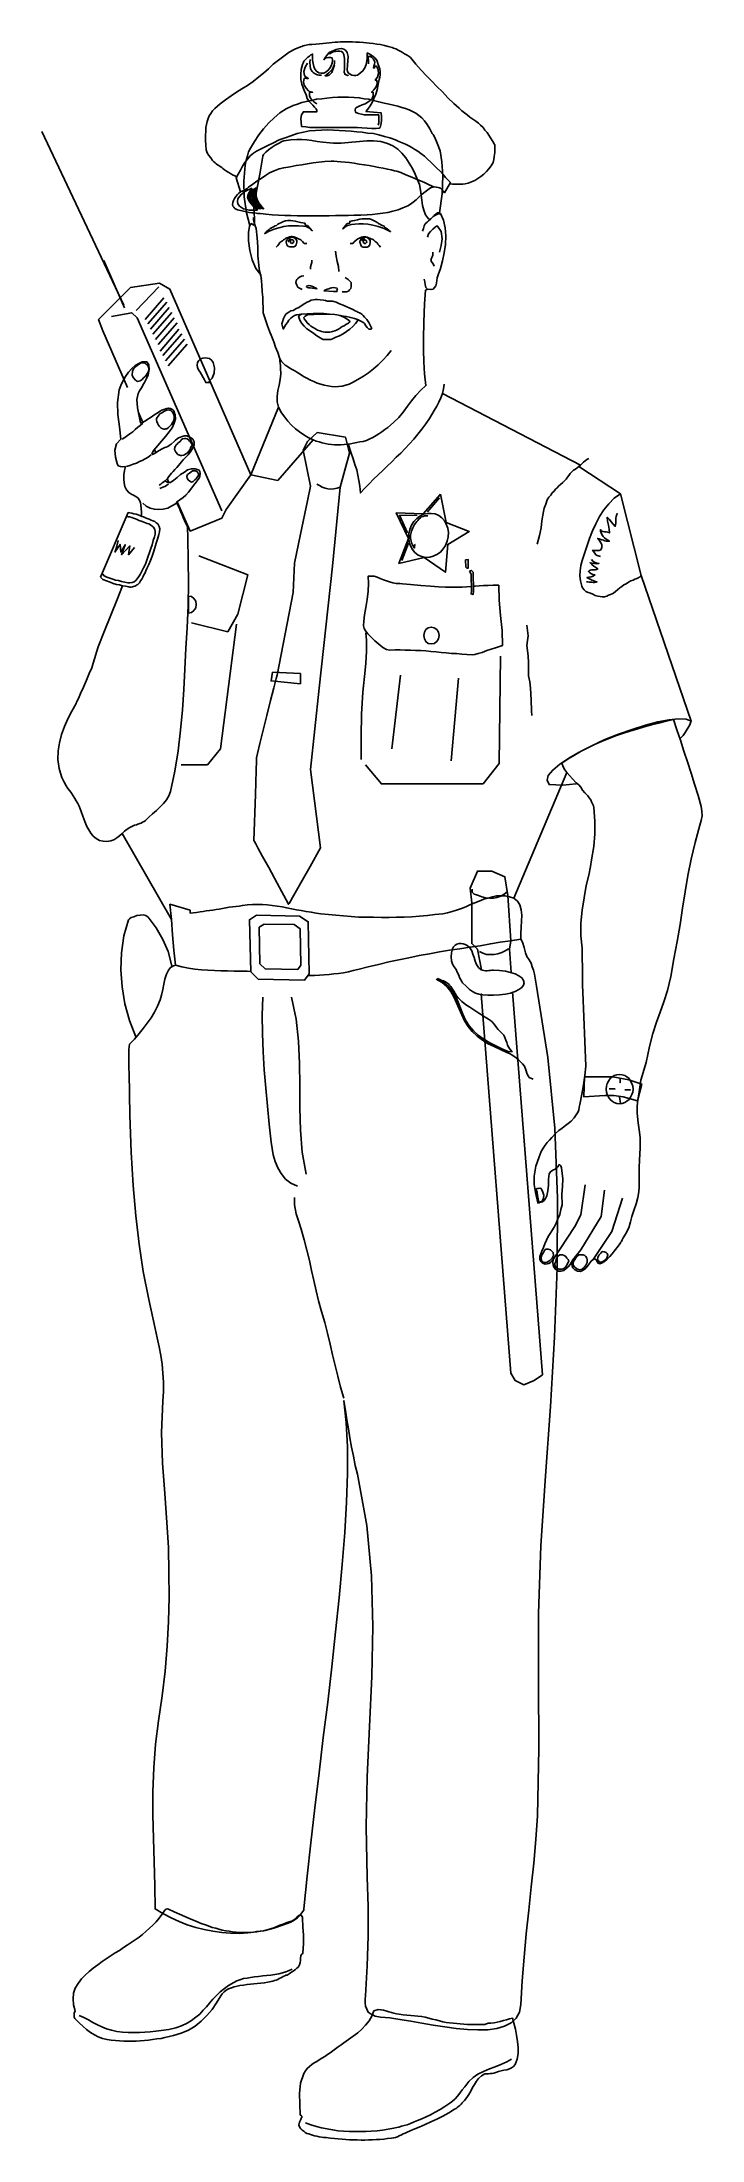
# Model space of a CAD drawing. Extents: x 740 to 801, y -233 to -38.
import ezdxf

# ---------------------------------------------------------------- set-up
doc = ezdxf.new("R2010")
doc.units = 0
doc.header["$LTSCALE"] = 25
doc.layers.get('0').update_dxf_attribs({"linetype": 'CONTINUOUS'})
for name, color, linetype in [('1', 7, 'CONTINUOUS'), ('2', 7, 'CONTINUOUS'), ('5', 7, 'CONTINUOUS'), ('7', 7, 'CONTINUOUS')]:
    doc.layers.add(name, color=color, linetype=linetype)

msp = doc.modelspace()

# ---------------------------------------------------------------- linework, layer by layer
for p, q in [((776.91, -70.9), (789.69, -77.54)), ((759.19, -78.44), (761.73, -72.19)), ((761.69, -78.96), (764.94, -75.2)), ((759.19, -78.44), (761.69, -78.96)), ((789.55, -77.68), (793.4, -80.19)), ((793.4, -80.19), (795.3, -87.76)), ((745.27, -87.9), (747.83, -81.92)), ((795.3, -87.76), (799.93, -101.23)), ((788.44, -105.98), (783.52, -117.61)), ((747.28, -111.62), (751.85, -119.57))]:
    msp.add_line(p, q)
at = {"layer": '1', "linetype": 'CONTINUOUS'}
for points in [[(748.2, -69.26), (748.34, -69.48), (748.5, -69.67), (748.7, -69.79), (748.95, -69.73), (749.12, -69.62), (749.26, -69.48), (749.4, -69.34), (749.54, -69.2), (749.62, -69.03), (749.7, -68.86), (749.73, -68.67), (749.7, -68.47), (749.65, -68.33), (749.56, -68.25), (749.48, -68.17), (749.37, -68.11), (749.23, -68.08), (749.09, -68.08), (748.98, -68.11), (748.87, -68.17), (748.67, -68.33), (748.5, -68.45), (748.37, -68.59), (748.23, -68.81), (748.2, -69.26)], [(751.41, -72.46), (751.27, -72.52), (751.13, -72.58), (751.02, -72.66), (750.88, -72.72), (750.76, -72.8), (750.68, -72.91), (750.6, -73.02), (750.51, -73.13), (750.46, -73.24), (750.46, -73.38), (750.49, -73.52), (750.54, -73.66), (750.63, -73.83), (750.74, -73.97), (750.88, -74.11), (751.04, -74.19), (751.16, -74.22), (751.24, -74.22), (751.32, -74.19), (751.41, -74.17), (751.55, -74.05), (751.71, -73.91), (751.85, -73.78), (751.97, -73.58), (752.05, -73.41), (752.1, -73.19), (752.08, -72.97), (751.99, -72.74), (751.91, -72.6), (751.77, -72.49), (751.6, -72.44), (751.41, -72.46)], [(753.64, -75.87), (753.56, -76.09), (753.44, -76.26), (753.33, -76.4), (753.22, -76.48), (753.08, -76.57), (752.97, -76.62), (752.8, -76.65), (752.66, -76.65), (752.44, -76.57), (752.24, -76.34), (752.13, -76.09), (752.16, -75.87), (752.22, -75.78), (752.27, -75.67), (752.36, -75.59), (752.44, -75.51), (752.55, -75.42), (752.66, -75.31), (752.75, -75.2), (752.86, -75.12), (753.03, -75.09), (753.16, -75.09), (753.3, -75.12), (753.42, -75.2), (753.5, -75.31), (753.61, -75.42), (753.69, -75.53), (753.75, -75.65), (753.78, -75.7), (753.75, -75.76), (753.69, -75.78), (753.64, -75.87)], [(753.64, -78.18), (753.5, -78.3), (753.33, -78.41), (753.25, -78.58), (753.28, -78.74), (753.39, -78.91), (753.53, -79.02), (753.69, -79.11), (753.86, -79.05), (754, -78.91), (754.14, -78.8), (754.23, -78.66), (754.31, -78.52), (754.34, -78.46), (754.34, -78.38), (754.34, -78.32), (754.31, -78.27), (754.23, -78.16), (754.09, -78.07), (753.95, -78.07), (753.78, -78.07), (753.64, -78.18)], [(746.91, -84.52), (746.77, -85.05), (746.69, -85.36), (746.63, -85.52), (746.61, -85.58), (747.08, -84.88), (747.14, -85.58), (747.56, -84.91), (747.22, -85.83), (748, -85.02), (747.86, -85.83), (748.42, -85.16)], [(785.65, -144.46), (785.79, -144.46), (785.93, -144.43), (786.04, -144.46), (786.09, -144.52), (786.2, -144.79), (786.29, -145.07), (786.26, -145.35), (786.15, -145.63), (786.09, -145.69), (785.98, -145.71), (785.9, -145.74), (785.84, -145.71), (785.76, -145.41), (785.7, -145.1), (785.67, -144.82), (785.56, -144.52), (785.59, -144.52), (785.62, -144.49), (785.62, -144.49), (785.65, -144.46)], [(786.4, -150.15), (786.26, -150.4), (786.12, -150.63), (786.04, -150.88), (786.09, -151.13), (786.18, -151.24), (786.31, -151.3), (786.45, -151.3), (786.59, -151.27), (786.85, -151.13), (787.07, -150.9), (787.18, -150.65), (787.15, -150.4), (787.04, -150.26), (786.9, -150.15), (786.71, -150.07), (786.51, -150.07), (786.4, -150.15)], [(787.38, -151.27), (787.43, -151.02), (787.57, -150.77), (787.77, -150.6), (788.02, -150.6), (788.19, -150.68), (788.32, -150.77), (788.44, -150.9), (788.55, -151.05), (788.58, -151.1), (788.6, -151.16), (788.58, -151.24), (788.55, -151.3), (788.46, -151.46), (788.38, -151.63), (788.24, -151.8), (788.1, -151.91), (787.99, -151.94), (787.85, -151.94), (787.71, -151.94), (787.57, -151.88), (787.46, -151.8), (787.38, -151.69), (787.32, -151.55), (787.32, -151.41), (787.38, -151.27)], [(789.53, -150.6), (789.33, -150.79), (789.16, -151.02), (789.02, -151.27), (789.02, -151.55), (789.16, -151.74), (789.36, -151.91), (789.61, -151.99), (789.83, -151.94), (790.03, -151.77), (790.19, -151.55), (790.31, -151.3), (790.31, -151.05), (790.28, -150.9), (790.19, -150.77), (790.08, -150.65), (789.94, -150.6), (789.53, -150.6)], [(791.56, -150.46), (791.39, -150.63), (791.28, -150.85), (791.25, -151.05), (791.42, -151.24), (791.48, -151.27), (791.56, -151.27), (791.65, -151.27), (791.7, -151.24), (791.9, -151.13), (792.06, -150.99), (792.17, -150.82), (792.23, -150.63), (792.17, -150.49), (792.06, -150.4), (791.87, -150.32), (791.7, -150.29), (791.56, -150.46)]]:
    msp.add_lwpolyline(points, dxfattribs=at)
at = {"layer": '2', "linetype": 'CONTINUOUS'}
msp.add_lwpolyline([(747.67, -82.29), (747.83, -82.31), (747.97, -82.34), (748.17, -82.4), (748.34, -82.45), (748.5, -82.51), (748.67, -82.57), (748.81, -82.65), (748.95, -82.7), (749.12, -82.76), (749.29, -82.82), (749.43, -82.87), (749.59, -82.93), (749.76, -82.98), (749.9, -83.07), (750.04, -83.18), (750.18, -83.29), (750.29, -83.49), (750.32, -83.68), (750.32, -83.93), (750.26, -84.16), (750.15, -84.52), (750.04, -84.91), (749.93, -85.27), (749.82, -85.63), (749.68, -85.97), (749.56, -86.33), (749.43, -86.7), (749.26, -87.03), (749.09, -87.34), (748.95, -87.67), (748.76, -87.95), (748.53, -88.23), (748.39, -88.34), (748.2, -88.4), (748, -88.43), (747.81, -88.43), (747.53, -88.37), (747.22, -88.31), (746.94, -88.23), (746.66, -88.17), (746.41, -88.09), (746.13, -88.01), (745.85, -87.9), (745.6, -87.78), (745.49, -87.62)], dxfattribs=at)
at = {"layer": '5', "linetype": 'CONTINUOUS'}
for points in [[(793.4, -80.19), (792.82, -80.61), (792.32, -81.11), (791.84, -81.67), (791.45, -82.29), (791.12, -82.96), (790.81, -83.63), (790.53, -84.32), (790.31, -84.99), (790.14, -85.44), (790, -85.91), (789.83, -86.36), (789.72, -86.84), (789.66, -87.31), (789.64, -87.78), (789.69, -88.26), (789.8, -88.73), (789.89, -88.9), (790.03, -89.07), (790.19, -89.23), (790.39, -89.32), (790.61, -89.4), (790.84, -89.49), (791.06, -89.6), (791.28, -89.65), (791.51, -89.71), (791.7, -89.74), (791.92, -89.74), (792.12, -89.65), (792.29, -89.57), (792.48, -89.51), (792.62, -89.46), (792.73, -89.4), (792.93, -89.23), (793.12, -89.07), (793.32, -88.9), (793.51, -88.76), (793.71, -88.62), (793.91, -88.51), (794.13, -88.37), (794.35, -88.26), (794.55, -88.17), (794.72, -88.09), (794.85, -88.06), (794.97, -88.01), (795.05, -87.98), (795.13, -87.92), (795.22, -87.87), (795.3, -87.76)], [(791.53, -86), (791.23, -85.91), (791.12, -85.83), (791.03, -85.69), (790.81, -85.41), (791, -85.44), (791.23, -85.44), (791.42, -85.44), (791.56, -85.38), (791.67, -85.16), (791.65, -84.88), (791.48, -84.58), (791.28, -84.32), (791.42, -84.35), (791.56, -84.41), (791.67, -84.44), (791.81, -84.49), (791.95, -84.55), (792.09, -84.58), (792.23, -84.58), (792.37, -84.58), (792.23, -84.49), (792.06, -84.38), (791.92, -84.27), (791.79, -84.13), (791.67, -83.96), (791.59, -83.82), (791.53, -83.65), (791.53, -83.51), (791.56, -83.6), (791.65, -83.65), (791.76, -83.68), (791.92, -83.71), (792.06, -83.71), (792.2, -83.74), (792.32, -83.77), (792.37, -83.82), (792.34, -83.46), (792.29, -83.1), (792.2, -82.73), (792.17, -82.37), (792.37, -82.57), (792.54, -82.79), (792.71, -83.01), (792.9, -83.21), (792.93, -83.07), (792.96, -82.9), (792.96, -82.73), (792.96, -82.59), (792.96, -82.45), (792.98, -82.29), (793.04, -82.12), (793.07, -81.98)], [(790.25, -88.34), (790.36, -88.34), (790.5, -88.37), (790.61, -88.37), (790.75, -88.37), (790.86, -88.4), (790.98, -88.4), (791.12, -88.37), (791.23, -88.34), (791.12, -88.31), (790.98, -88.29), (790.86, -88.23), (790.75, -88.17), (790.64, -88.12), (790.53, -88.06), (790.39, -88.01), (790.28, -87.95), (790.47, -87.9), (790.67, -87.87), (790.86, -87.81), (791.03, -87.7), (790.84, -87.67), (790.7, -87.59), (790.56, -87.51), (790.42, -87.39), (790.5, -87.31), (790.58, -87.25), (790.7, -87.23), (790.81, -87.23), (790.95, -87.23), (791.06, -87.23), (791.17, -87.2), (791.28, -87.14), (791.12, -87), (790.92, -86.89), (790.75, -86.75), (790.58, -86.58), (790.78, -86.61), (791, -86.64), (791.2, -86.67), (791.39, -86.64), (791.2, -86.61), (791, -86.53), (790.84, -86.42), (790.72, -86.28)], [(783, -131.79), (782.41, -131.54), (781.85, -131.26), (781.29, -130.98), (780.73, -130.65), (780.23, -130.28), (779.79, -129.89), (779.4, -129.42), (779.06, -128.89), (778.81, -128.33), (778.59, -127.77), (778.36, -127.24), (778.11, -126.68), (777.8, -126.18), (777.44, -125.74), (777.02, -125.34), (776.47, -125.04), (776.66, -125.12), (776.85, -125.21), (777.02, -125.26), (777.19, -125.34), (777.33, -125.43), (777.47, -125.54), (777.58, -125.65), (777.69, -125.79), (777.83, -126.01), (777.97, -126.21), (778.08, -126.43), (778.22, -126.63), (778.36, -126.82), (778.53, -126.99), (778.7, -127.16), (778.86, -127.3), (779.14, -127.49), (779.45, -127.69), (779.73, -127.88), (780.01, -128.05), (780.29, -128.25), (780.59, -128.44), (780.87, -128.61), (781.18, -128.81), (781.35, -128.92), (781.52, -129.06), (781.66, -129.22), (781.79, -129.39), (781.93, -129.56), (782.07, -129.75), (782.24, -129.92), (782.41, -130.09), (782.58, -130.28), (782.69, -130.51), (782.77, -130.73), (782.86, -130.95), (782.94, -131.2), (783.05, -131.43), (783.19, -131.62), (783.36, -131.82), (783, -131.79)]]:
    msp.add_lwpolyline(points, dxfattribs=at)
at = {"layer": '7', "linetype": 'CONTINUOUS'}
for points in [[(777.58, -51.53), (777.61, -51.53), (777.86, -51.56), (778.08, -51.56), (778.31, -51.56), (778.56, -51.56), (778.78, -51.56), (779.03, -51.51), (779.28, -51.45), (779.59, -51.34), (779.9, -51.2), (780.2, -51.03), (780.48, -50.84), (780.73, -50.61), (780.99, -50.39), (781.21, -50.14), (781.43, -49.86), (781.6, -49.55), (781.68, -49.27), (781.71, -49), (781.77, -48.63), (781.77, -48.08), (781.77, -47.91), (781.68, -47.77), (781.6, -47.63), (781.52, -47.52), (781.35, -47.27), (781.21, -47.01), (781.04, -46.76), (780.85, -46.54), (780.68, -46.32), (780.45, -46.09), (780.26, -45.9), (780.01, -45.73), (779.73, -45.53), (779.45, -45.34), (779.2, -45.14), (778.95, -44.95), (778.7, -44.75), (778.45, -44.53), (778.22, -44.31), (777.97, -44.08), (777.41, -43.55), (776.91, -43.02), (776.41, -42.52), (775.93, -42.02), (775.43, -41.52), (774.96, -40.99), (774.46, -40.43), (773.95, -39.84), (773.84, -39.73), (773.65, -39.62), (773.4, -39.48), (773.14, -39.31), (772.87, -39.17), (772.61, -39.03), (772.39, -38.95), (772.25, -38.89), (771.89, -38.81), (771.55, -38.73), (771.19, -38.64), (770.83, -38.59), (770.49, -38.53), (770.16, -38.5), (769.88, -38.48), (769.6, -38.45), (769.24, -38.42), (768.9, -38.42), (768.6, -38.39), (768.29, -38.39), (768.01, -38.39), (767.76, -38.39), (767.48, -38.39), (767.23, -38.42), (766.98, -38.42), (766.7, -38.45), (766.45, -38.48), (766.14, -38.5), (765.86, -38.53), (765.53, -38.56), (765.19, -38.59), (764.83, -38.62), (764.69, -38.62), (764.58, -38.64), (764.44, -38.67), (764.3, -38.7), (764.16, -38.73), (764.02, -38.75), (763.91, -38.81), (763.77, -38.84), (763.24, -39.06), (762.74, -39.34), (762.23, -39.7), (761.73, -40.07), (761.26, -40.46), (760.81, -40.88), (760.36, -41.27), (759.92, -41.63), (759.39, -42.05), (758.89, -42.41), (758.36, -42.74), (757.85, -43.05), (757.35, -43.39), (756.85, -43.75), (756.35, -44.11), (755.84, -44.56), (755.65, -44.75), (755.48, -45.01), (755.34, -45.23), (755.23, -45.48), (755.15, -45.76), (755.09, -46.04), (755.03, -46.32), (755.01, -46.6), (754.98, -47.04), (754.98, -47.49), (755.01, -47.94), (755.06, -48.38), (755.15, -48.66), (755.29, -48.88), (755.48, -49.11), (755.65, -49.36), (755.76, -49.47), (755.87, -49.58), (755.98, -49.67), (756.09, -49.75), (756.23, -49.83), (756.35, -49.92), (756.49, -50), (756.6, -50.11), (756.76, -50.22), (756.93, -50.36), (757.1, -50.45), (757.29, -50.56), (757.49, -50.67), (757.69, -50.78), (757.85, -50.87), (757.85, -50.89)], [(769.82, -44.81), (770.02, -44.61), (770.22, -44.31), (770.41, -44), (770.58, -43.61), (770.74, -43.22), (770.86, -42.83), (770.94, -42.47), (770.99, -42.13), (771.05, -41.85), (771.11, -41.66), (771.16, -41.43), (771.16, -41.15), (771.11, -40.88), (770.97, -40.48), (770.83, -40.09), (770.66, -39.87), (770.49, -39.73), (770.3, -39.59), (770.13, -39.48), (769.96, -39.4), (769.96, -39.95), (769.85, -40.48), (769.74, -40.79), (769.55, -41.07), (769.18, -41.38), (769.04, -41.46), (768.9, -41.49), (768.71, -41.49), (768.54, -41.46), (768.37, -41.38), (768.23, -41.27), (768.12, -41.13), (768.09, -40.96), (768.12, -40.54), (768.15, -40.15), (768.18, -39.73), (768.09, -39.37), (767.96, -39.17), (767.79, -39.06), (767.56, -39), (767.34, -39.03), (767.09, -39.09), (766.87, -39.17), (766.64, -39.26), (766.42, -39.37), (766.28, -39.54), (766.08, -39.81), (765.95, -40.04), (765.97, -39.98), (766.14, -39.87), (766.36, -39.84), (766.59, -39.84), (766.7, -39.87), (766.73, -40.09), (766.7, -40.34), (766.62, -40.6), (766.5, -40.82), (766.34, -41.01), (766.17, -41.15), (765.95, -41.27), (765.72, -41.29), (765.47, -41.24), (765.25, -41.1), (765.11, -40.9), (765, -40.65), (764.94, -40.37), (764.89, -40.07), (764.89, -39.79), (764.89, -39.51), (764.75, -39.59), (764.61, -39.7), (764.47, -39.81), (764.33, -39.93), (764.22, -40.04), (764.1, -40.18), (764.02, -40.34), (763.96, -40.48), (763.85, -40.93), (763.8, -41.38), (763.82, -41.85), (763.91, -42.3), (764.02, -42.63), (764.16, -42.94), (764.3, -43.27), (764.41, -43.61), (764.47, -43.72), (764.58, -43.89), (764.75, -44.06), (764.91, -44.25), (765.08, -44.42), (765.22, -44.59), (765.3, -44.73), (765.3, -44.84), (765.25, -44.86), (765.08, -44.86), (764.89, -44.86), (764.66, -44.86), (764.44, -44.84), (764.24, -44.84), (764.1, -44.84), (764.05, -44.84), (763.88, -45.14), (763.82, -45.48), (763.85, -45.81), (763.88, -46.2), (764.27, -46.23), (764.63, -46.29), (764.97, -46.29), (765.28, -46.32), (765.55, -46.32), (765.81, -46.32), (766.03, -46.32), (766.28, -46.32), (766.5, -46.32), (766.75, -46.32), (766.98, -46.29), (767.26, -46.29), (767.54, -46.29), (767.84, -46.29), (768.18, -46.29), (768.54, -46.29), (768.71, -46.29), (769.04, -46.32), (769.46, -46.34), (769.94, -46.37), (770.38, -46.4), (770.77, -46.4), (771.05, -46.37), (771.16, -46.29), (771.25, -45.93), (771.27, -45.59), (771.27, -45.28), (771.25, -44.95), (769.82, -44.81)], [(764.44, -40.34), (764.22, -40.71), (764.1, -41.13), (764.16, -41.52), (764.49, -41.77), (764.38, -41.77), (764.27, -41.74), (764.19, -41.74), (764.13, -41.77), (764.05, -42.07), (764.13, -42.38), (764.3, -42.66), (764.52, -42.91), (764.58, -42.97), (764.66, -43), (764.77, -43.02), (764.89, -43.05), (764.8, -43.05), (764.75, -43.05), (764.66, -43.05), (764.61, -43.11), (764.61, -43.41), (764.77, -43.69), (765, -43.92), (765.28, -44.11)], [(764.66, -40.01), (764.63, -40.29), (764.66, -40.6), (764.72, -40.88), (764.86, -41.13), (764.94, -41.21), (765.03, -41.29), (765.14, -41.35), (765.25, -41.41), (765.36, -41.43), (765.47, -41.46), (765.61, -41.46), (765.72, -41.46)], [(766.92, -40.51), (766.87, -40.68), (766.81, -40.88), (766.75, -41.04), (766.67, -41.21), (766.56, -41.35), (766.42, -41.46), (766.25, -41.52), (766.06, -41.52), (766.22, -41.41), (766.39, -41.24), (766.56, -41.1), (766.7, -40.93), (766.81, -40.74), (766.89, -40.54), (766.92, -40.34), (766.92, -40.12)], [(768.21, -41.46), (768.12, -41.49), (768.07, -41.46), (768.01, -41.43), (767.93, -41.41), (767.87, -41.38), (767.87, -41.32), (767.87, -41.27), (767.82, -41.24), (767.84, -40.82), (767.84, -40.37), (767.84, -39.95), (767.79, -39.54), (767.7, -39.37), (767.56, -39.26), (767.4, -39.23), (767.2, -39.23), (767.01, -39.26), (766.81, -39.31), (766.62, -39.4), (766.45, -39.51)], [(770.08, -40.4), (770.08, -40.23), (770.08, -40.07), (770.05, -39.9), (770.02, -39.73), (770.22, -39.73), (770.35, -39.81), (770.49, -39.95), (770.61, -40.09), (770.66, -40.26), (770.63, -40.43), (770.58, -40.62), (770.52, -40.79), (770.55, -40.79), (770.58, -40.79), (770.61, -40.79), (770.63, -40.79), (770.63, -40.71), (770.69, -40.62), (770.77, -40.62), (770.83, -40.65), (770.97, -40.96), (770.99, -41.32), (770.91, -41.66), (770.69, -41.93), (770.74, -41.93), (770.77, -41.93), (770.83, -41.93), (770.83, -41.93), (770.86, -42.27), (770.77, -42.55), (770.58, -42.83), (770.35, -43.05), (770.41, -43.05), (770.44, -43.05), (770.49, -43.05), (770.49, -43.05), (770.49, -43.36), (770.41, -43.61), (770.24, -43.81), (770.02, -43.97), (769.77, -44.11), (769.49, -44.22), (769.21, -44.34), (768.96, -44.45), (768.88, -44.53), (768.85, -44.7), (768.88, -44.84), (768.9, -44.92), (769.15, -45.01), (769.41, -45.06), (769.66, -45.12), (769.94, -45.14), (770.22, -45.14), (770.47, -45.14), (770.74, -45.14), (771.02, -45.14), (771.02, -45.37), (771.02, -45.62), (771.02, -45.87), (770.97, -46.09)], [(759.08, -55.36), (758.77, -54.21), (758.58, -52.73), (758.55, -51.26), (758.66, -49.78), (758.75, -49.36), (758.86, -48.94), (758.97, -48.55), (759.14, -48.21), (759.53, -47.6), (759.92, -46.99), (760.36, -46.43), (760.84, -45.87), (761.34, -45.4), (761.87, -44.95), (762.46, -44.59), (763.1, -44.28), (763.49, -44.14), (763.91, -44), (764.33, -43.89), (764.8, -43.81), (765.25, -43.69), (765.75, -43.64), (766.22, -43.58), (766.73, -43.53), (767.23, -43.5), (767.73, -43.5), (768.23, -43.5), (768.74, -43.53), (769.21, -43.55), (769.66, -43.64), (770.1, -43.69), (770.52, -43.81), (771.02, -43.94), (771.53, -44.06), (771.97, -44.14), (772.39, -44.25), (772.78, -44.34), (773.17, -44.45), (773.51, -44.56), (773.84, -44.67), (774.15, -44.81), (774.46, -44.98), (774.73, -45.2), (775.01, -45.42), (775.26, -45.7), (775.49, -46.04), (775.74, -46.43), (775.96, -46.87), (776.05, -46.96), (776.21, -47.24), (776.44, -47.74), (776.69, -48.46), (776.85, -49.47), (776.94, -50.78), (776.88, -52.43), (776.63, -54.21), (776.63, -54.21)], [(758.22, -52.26), (758.08, -52.37), (757.94, -52.51), (757.8, -52.68), (757.66, -52.87), (757.57, -53.07), (757.52, -53.24), (757.49, -53.43), (757.52, -53.57), (757.6, -53.68), (757.71, -53.8), (757.83, -53.85), (757.96, -53.91), (758.1, -53.96), (758.24, -53.99), (758.38, -54.02), (758.52, -54.05), (758.77, -54.1), (759.02, -54.16), (759.28, -54.19), (759.55, -54.21), (759.81, -54.27), (760.06, -54.27), (760.31, -54.3), (760.56, -54.32), (761.15, -54.38), (761.73, -54.41), (762.32, -54.44), (762.9, -54.46), (763.49, -54.49), (764.08, -54.49), (764.66, -54.49), (765.25, -54.49), (765.83, -54.49), (766.42, -54.49), (767.01, -54.46), (767.59, -54.46), (768.18, -54.44), (768.76, -54.41), (769.35, -54.41), (769.94, -54.38), (770.44, -54.35), (770.91, -54.3), (771.39, -54.24), (771.86, -54.16), (772.33, -54.05), (772.81, -53.91), (773.26, -53.74), (773.7, -53.54), (773.95, -53.4), (774.2, -53.21), (774.48, -52.99), (774.76, -52.73), (775.04, -52.48), (775.32, -52.26), (775.57, -52.06), (775.8, -51.9), (776.13, -51.79), (776.35, -51.84), (776.52, -51.87), (776.63, -51.9), (776.72, -51.93), (776.8, -51.98), (776.88, -52.06), (776.97, -52.18), (777.11, -52.34), (777.66, -51.39), (777.19, -50.92), (776.94, -50.61), (776.69, -50.34), (776.41, -50.06), (776.13, -49.78), (775.85, -49.5), (775.54, -49.22), (775.24, -48.97), (774.93, -48.72), (774.65, -48.49), (774.37, -48.33), (774.09, -48.16), (773.79, -47.99), (773.51, -47.85), (773.2, -47.71), (772.89, -47.6), (772.56, -47.46), (772.06, -47.27), (771.55, -47.13), (771.02, -46.99), (770.52, -46.87), (769.99, -46.82), (769.49, -46.74), (768.99, -46.71), (768.48, -46.65), (767.93, -46.6), (767.37, -46.57), (766.84, -46.54), (766.28, -46.51), (765.72, -46.54), (765.16, -46.57), (764.61, -46.62), (764.05, -46.74), (763.46, -46.87), (762.9, -47.07), (762.37, -47.27), (761.82, -47.46), (761.29, -47.71), (760.76, -47.96), (760.25, -48.21), (759.72, -48.49), (759.42, -48.69), (759.11, -48.94), (758.86, -49.22), (758.63, -49.55), (758.41, -49.89), (758.22, -50.25), (758.02, -50.61), (757.83, -50.95), (758.22, -52.26)], [(739.85, -46.68), (747.44, -62.73)], [(760.28, -62), (760.22, -61.52), (760.2, -60.85), (760.14, -60.24), (760.11, -59.93), (759.64, -59.35), (759.3, -58.54), (759.08, -57.67), (758.97, -56.78), (758.97, -56.03), (759.05, -55.44), (759.22, -55.19), (759.47, -55.33), (759.53, -55.22), (759.53, -54.77), (759.5, -54.21), (759.47, -53.77), (759.61, -52.68), (759.81, -51.73), (760.03, -50.61), (760.28, -48.97), (760.36, -48.8), (760.56, -48.6), (760.81, -48.38), (761.15, -48.13), (761.45, -47.94), (761.79, -47.74), (762.04, -47.6), (762.23, -47.54), (762.88, -47.46), (763.43, -47.43), (763.91, -47.43), (764.38, -47.46), (764.83, -47.52), (765.33, -47.6), (765.86, -47.66), (766.5, -47.71), (766.84, -47.74), (767.17, -47.74), (767.54, -47.74), (767.87, -47.71), (768.21, -47.68), (768.54, -47.66), (768.9, -47.63), (769.24, -47.6), (769.57, -47.57), (769.91, -47.54), (770.24, -47.54), (770.55, -47.54), (770.88, -47.57), (771.22, -47.6), (771.53, -47.68), (771.83, -47.77), (772.33, -47.99), (772.78, -48.3), (773.17, -48.69), (773.54, -49.11), (773.84, -49.61), (774.15, -50.11), (774.4, -50.61), (774.62, -51.14), (774.79, -51.59), (774.87, -52.09), (774.96, -52.57), (775.01, -53.04), (775.07, -53.52), (775.18, -53.96), (775.35, -54.38), (775.63, -54.77), (775.74, -54.8), (775.85, -54.74), (775.99, -54.6), (776.16, -54.46), (776.33, -54.3), (776.47, -54.21), (776.6, -54.19), (776.72, -54.27), (777.02, -54.88), (777.16, -55.58), (777.22, -56.33), (777.19, -57.12), (777.08, -57.9), (776.91, -58.65), (776.72, -59.35), (776.52, -59.93), (776.44, -60.21), (776.38, -60.46), (776.35, -60.72), (776.3, -60.94), (776.19, -61.11), (776.05, -61.25), (775.85, -61.3), (775.54, -61.27), (775.35, -61.36), (775.24, -62.61), (775.18, -64.32), (775.15, -65.82), (775.15, -66.91), (775.18, -68), (775.26, -69.09), (775.38, -70.18), (774.9, -70.62), (774.46, -71.1), (774.06, -71.6), (773.67, -72.1), (773.28, -72.63), (772.87, -73.13), (772.39, -73.61), (771.86, -74.05), (771.58, -74.25), (771.3, -74.45), (771.02, -74.64), (770.77, -74.81), (770.47, -74.98), (770.19, -75.12), (769.88, -75.25), (769.57, -75.34), (769.27, -75.39), (768.99, -75.45), (768.68, -75.51), (768.4, -75.56), (768.09, -75.59), (767.82, -75.62), (767.51, -75.65), (767.23, -75.65), (766.92, -75.65), (766.64, -75.62), (766.34, -75.59), (766.06, -75.53), (765.78, -75.48), (765.5, -75.39), (765.22, -75.31), (764.94, -75.2), (764.49, -75), (764.08, -74.75), (763.69, -74.47), (763.32, -74.17), (762.96, -73.83), (762.62, -73.47), (762.32, -73.11), (762.01, -72.69), (761.73, -72.19), (761.62, -71.68), (761.62, -71.18), (761.68, -70.65), (761.79, -70.15), (761.9, -69.62), (761.95, -69.09), (761.93, -68.56), (761.93, -68.33), (761.9, -68.11), (761.87, -67.92), (761.87, -67.72), (761.68, -67.13), (761.48, -66.63), (761.31, -66.13), (761.12, -65.66), (760.92, -65.15), (760.73, -64.65), (760.53, -64.09), (760.34, -63.45), (760.28, -62)], [(776.13, -51.79), (775.96, -51.73), (775.63, -51.59), (775.18, -51.37), (774.65, -51.14), (774.09, -50.89), (773.54, -50.67), (773.06, -50.47), (772.7, -50.36), (772.47, -50.31), (772.17, -50.22), (771.83, -50.17), (771.44, -50.08), (771.02, -50), (770.61, -49.92), (770.13, -49.83), (769.68, -49.75), (769.21, -49.69), (768.76, -49.61), (768.32, -49.55), (767.9, -49.5), (767.51, -49.47), (767.17, -49.44), (766.87, -49.41), (766.62, -49.41), (766.03, -49.44), (765.47, -49.5), (764.94, -49.58), (764.41, -49.67), (763.91, -49.75), (763.38, -49.83), (762.82, -49.94), (762.23, -50.03), (761.79, -50.14), (761.34, -50.31), (760.92, -50.5), (760.53, -50.75), (760.14, -51.03), (759.75, -51.28), (759.36, -51.56), (758.97, -51.84), (758.83, -51.95), (758.61, -52.09), (758.38, -52.2), (758.22, -52.26)], [(758.33, -52.48), (758.13, -52.68), (757.99, -52.9), (757.94, -53.15), (757.99, -53.38), (758.13, -53.57), (758.33, -53.71), (758.52, -53.82), (758.77, -53.88), (759.02, -53.94), (759.28, -53.94), (759.53, -53.94), (759.78, -53.94), (759.67, -53.8), (759.55, -53.68), (759.44, -53.57), (759.33, -53.46), (759.19, -53.35), (759.11, -53.21), (759, -53.07), (758.94, -52.93), (758.91, -52.65), (758.97, -52.4), (759.11, -52.15), (759.25, -51.93), (759.14, -51.98), (759, -52.04), (758.89, -52.09), (758.77, -52.15), (758.63, -52.23), (758.52, -52.29), (758.44, -52.4), (758.33, -52.48)], [(759.64, -53.82), (759.44, -53.6), (759.25, -53.4), (759.08, -53.21), (758.94, -52.93), (758.89, -52.71), (758.94, -52.51), (759.02, -52.34), (759.14, -52.12)], [(759.25, -52.06), (759.14, -52.29), (759.05, -52.48), (759.02, -52.68), (759.08, -52.93), (759.22, -53.21), (759.39, -53.4), (759.58, -53.6), (759.78, -53.85)], [(759.36, -52.01), (759.25, -52.23), (759.16, -52.46), (759.16, -52.68), (759.22, -52.93), (759.36, -53.21), (759.53, -53.4), (759.69, -53.6), (759.89, -53.85)], [(759.44, -51.98), (759.36, -52.2), (759.3, -52.43), (759.3, -52.68), (759.36, -52.93), (759.47, -53.21), (759.64, -53.4), (759.83, -53.6), (760.03, -53.85)], [(759.55, -51.93), (759.47, -52.15), (759.44, -52.4), (759.44, -52.65), (759.5, -52.93), (759.61, -53.21), (759.78, -53.43), (759.95, -53.63), (760.14, -53.85)], [(759.67, -51.87), (759.58, -52.12), (759.55, -52.4), (759.58, -52.68), (759.64, -52.96), (759.75, -53.21), (759.92, -53.43), (760.09, -53.63), (760.28, -53.85)], [(760.39, -53.85), (760.2, -53.63), (760.06, -53.43), (759.89, -53.24), (759.78, -52.96), (759.69, -52.68), (759.67, -52.37), (759.69, -52.06), (759.78, -51.81)], [(775.07, -55.89), (775.15, -55.66), (775.21, -55.41), (775.32, -55.22), (775.49, -55.05), (775.63, -54.94), (775.8, -54.8), (775.93, -54.66), (776.07, -54.55), (776.21, -54.44), (776.38, -54.35), (776.55, -54.3), (776.74, -54.3)], [(759.44, -54.63), (759.44, -54.88), (759.5, -55.13), (759.58, -55.39), (759.67, -55.64), (759.78, -56.5), (759.83, -57.34), (759.83, -58.18), (759.92, -59.04), (759.97, -59.38), (760.03, -59.68), (760.11, -60.02), (760.17, -60.33)], [(764.44, -55.36), (764.24, -55.33), (764.22, -55.25), (764.19, -55.16), (763.99, -55.11), (763.77, -55.08), (763.52, -55.02), (763.29, -54.97), (763.07, -54.94), (762.85, -54.91), (762.62, -54.91), (762.4, -54.94), (762.21, -54.99), (761.95, -55.11), (761.79, -55.19), (761.68, -55.25), (761.62, -55.3), (761.56, -55.36), (761.45, -55.41), (761.29, -55.5), (761.03, -55.61), (761.06, -55.61), (760.98, -55.66), (760.87, -55.75), (760.73, -55.86), (760.59, -55.97), (760.5, -56.06), (760.45, -56.11), (760.48, -56.11), (760.89, -55.89), (761.34, -55.72), (761.76, -55.58), (762.23, -55.47), (762.68, -55.41), (763.13, -55.39), (763.6, -55.39), (764.05, -55.44), (764.3, -55.47), (764.49, -55.55), (764.69, -55.69), (764.86, -55.86), (764.44, -55.36)], [(768.09, -55.19), (768.32, -55.16), (768.34, -55.08), (768.34, -54.99), (768.57, -54.94), (768.79, -54.91), (769.04, -54.86), (769.27, -54.8), (769.49, -54.77), (769.71, -54.74), (769.94, -54.74), (770.16, -54.77), (770.35, -54.83), (770.61, -54.94), (770.77, -55.02), (770.86, -55.08), (770.94, -55.13), (770.99, -55.19), (771.11, -55.25), (771.27, -55.33), (771.53, -55.44), (771.5, -55.44), (771.55, -55.5), (771.66, -55.58), (771.8, -55.69), (771.94, -55.8), (772.06, -55.89), (772.11, -55.94), (772.08, -55.94), (771.53, -55.66), (770.97, -55.47), (770.47, -55.33), (770.02, -55.25), (769.57, -55.22), (769.18, -55.22), (768.82, -55.25), (768.51, -55.27), (768.26, -55.33), (768.07, -55.39), (767.87, -55.53), (767.7, -55.69), (768.09, -55.19)], [(775.54, -56.45), (775.63, -56.14), (775.8, -55.92), (776.02, -55.72), (776.24, -55.53), (776.27, -55.5), (776.35, -55.44), (776.41, -55.41), (776.47, -55.44), (776.8, -55.94), (776.88, -56.59), (776.8, -57.23), (776.63, -57.84)], [(764.36, -57.03), (764.27, -57.03), (764.22, -57.03), (764.13, -57.03), (764.1, -57), (763.96, -56.84), (763.8, -56.7), (763.6, -56.61), (763.41, -56.5), (763.27, -56.45), (763.15, -56.42), (763.02, -56.39), (762.9, -56.39), (762.76, -56.42), (762.65, -56.47), (762.51, -56.5), (762.4, -56.56), (762.32, -56.64), (762.21, -56.7), (762.1, -56.78), (762.04, -56.81), (761.87, -56.95), (761.76, -57.09), (761.68, -57.23), (761.54, -57.37)], [(762.99, -57.34), (762.79, -57.34), (762.62, -57.28), (762.51, -57.17), (762.46, -56.92), (762.48, -56.73), (762.6, -56.59), (762.76, -56.47), (762.96, -56.45), (763.15, -56.47), (763.32, -56.59), (763.43, -56.75), (763.43, -56.92), (763.38, -57.17), (763.29, -57.28), (763.15, -57.34), (762.99, -57.34)], [(762.82, -56.64), (762.76, -56.67), (762.71, -56.73), (762.68, -56.75), (762.65, -56.81), (762.65, -56.84), (762.68, -56.84), (762.71, -56.84), (762.74, -56.84), (762.79, -56.78), (762.82, -56.75), (762.88, -56.7), (762.9, -56.64), (762.88, -56.64), (762.88, -56.64), (762.85, -56.64), (762.82, -56.64)], [(762.99, -57.03), (762.93, -57), (762.88, -56.98), (762.85, -56.92), (762.82, -56.87), (762.85, -56.78), (762.88, -56.73), (762.93, -56.7), (762.99, -56.67), (763.04, -56.7), (763.1, -56.73), (763.13, -56.78), (763.15, -56.87), (763.13, -56.92), (763.1, -56.98), (763.04, -57), (762.99, -57.03)], [(767.01, -57.76), (767.09, -58.2), (767.17, -58.71), (767.29, -59.18), (767.34, -59.63)], [(768.37, -57.03), (768.43, -57.03), (768.51, -57.03), (768.57, -57.03), (768.62, -57.03), (768.76, -56.87), (768.93, -56.73), (769.1, -56.61), (769.29, -56.5), (769.43, -56.45), (769.57, -56.42), (769.68, -56.42), (769.82, -56.42), (769.94, -56.45), (770.08, -56.5), (770.19, -56.53), (770.3, -56.59), (770.41, -56.64), (770.52, -56.7), (770.63, -56.78), (770.69, -56.84), (770.86, -56.98), (770.94, -57.09), (771.05, -57.23), (771.19, -57.37)], [(769.74, -57.37), (769.94, -57.37), (770.08, -57.31), (770.19, -57.17), (770.24, -56.92), (770.22, -56.75), (770.1, -56.59), (769.96, -56.47), (769.77, -56.45), (769.57, -56.47), (769.41, -56.59), (769.29, -56.75), (769.27, -56.92), (769.35, -57.17), (769.43, -57.31), (769.57, -57.37), (769.74, -57.37)], [(769.6, -56.59), (769.55, -56.61), (769.49, -56.64), (769.46, -56.7), (769.46, -56.75), (769.46, -56.75), (769.49, -56.75), (769.52, -56.78), (769.52, -56.78), (769.57, -56.73), (769.6, -56.7), (769.66, -56.64), (769.68, -56.59), (769.66, -56.59), (769.66, -56.59), (769.63, -56.59), (769.6, -56.59)], [(769.74, -57.03), (769.8, -57.03), (769.85, -56.98), (769.88, -56.95), (769.91, -56.87), (769.88, -56.81), (769.85, -56.75), (769.8, -56.73), (769.74, -56.7), (769.68, -56.73), (769.63, -56.75), (769.6, -56.81), (769.57, -56.87), (769.6, -56.95), (769.63, -56.98), (769.68, -57.03), (769.74, -57.03)], [(776.02, -57.84), (776.02, -57.98), (776.02, -58.12), (775.96, -58.26), (775.91, -58.4), (775.85, -58.62), (775.93, -58.76), (776.05, -58.93), (776.16, -59.13)], [(747.5, -62.98), (745.57, -58.62)], [(764.08, -60.02), (763.88, -60.07), (763.69, -60.16), (763.52, -60.27), (763.43, -60.38), (763.38, -60.49), (763.35, -60.63), (763.38, -60.74), (763.43, -60.88), (763.49, -61.02), (763.52, -61.08), (763.63, -61.13), (763.94, -61.3)], [(764.83, -58.59), (764.83, -58.79), (764.77, -58.99), (764.72, -59.21), (764.69, -59.4)], [(747.78, -70.37), (745.49, -65.12), (745.1, -64.06), (748.06, -61.11), (750.74, -60.72), (751.69, -61.25), (759.19, -78.44), (756.9, -81.64), (756.51, -82.45), (753.56, -83.65), (752.37, -80.93)], [(748.56, -63.23), (750.68, -61.05)], [(749.4, -64.06), (751.13, -62.06)], [(765.33, -61.22), (765.22, -61.16), (765.08, -61.11), (764.97, -61.05), (764.83, -60.97), (764.72, -60.94), (764.58, -60.91), (764.47, -60.94), (764.36, -60.99), (764.33, -61.05), (764.41, -61.11), (764.52, -61.13), (764.66, -61.13)], [(765.33, -61.22), (765.22, -61.16), (765.08, -61.11), (764.97, -61.05), (764.83, -60.97), (764.72, -60.94), (764.58, -60.91), (764.47, -60.94), (764.36, -60.99), (764.33, -61.05), (764.41, -61.11), (764.52, -61.13), (764.66, -61.13), (765.33, -61.22)], [(765.95, -61.41), (766.08, -61.33), (766.25, -61.27), (766.39, -61.22), (766.53, -61.16), (766.67, -61.13), (766.84, -61.11), (766.98, -61.13), (767.15, -61.16), (767.2, -61.22), (767.17, -61.3), (767.15, -61.39), (767.17, -61.47), (767.09, -61.47), (767.01, -61.47), (766.92, -61.47), (766.84, -61.47)], [(765.95, -61.41), (766.08, -61.33), (766.25, -61.27), (766.39, -61.22), (766.53, -61.16), (766.67, -61.13), (766.84, -61.11), (766.98, -61.13), (767.15, -61.16), (767.2, -61.22), (767.17, -61.3), (767.15, -61.39), (767.17, -61.47), (767.09, -61.47), (767.01, -61.47), (766.92, -61.47), (766.84, -61.47), (765.95, -61.41)], [(767.9, -60.19), (768.18, -60.38), (768.34, -60.52), (768.46, -60.63), (768.48, -60.77), (768.48, -61.02), (768.43, -61.19), (768.32, -61.33), (768.21, -61.44), (768.04, -61.5), (767.9, -61.52), (767.76, -61.52), (767.65, -61.5)], [(775.21, -60.33), (775.29, -60.58), (775.32, -60.83), (775.38, -61.11), (775.54, -61.27)], [(746.3, -63.78), (748.17, -63.45), (748.67, -63.9)], [(748.67, -63.9), (756.51, -81.78)], [(749.65, -64.48), (751.41, -62.47)], [(749.9, -64.96), (751.63, -62.95)], [(750.12, -65.43), (751.88, -63.42)], [(750.37, -65.91), (752.1, -63.9)], [(762.04, -64.48), (762.1, -64.29), (762.21, -63.98), (762.35, -63.67), (762.46, -63.53), (762.71, -63.39), (762.9, -63.28), (763.1, -63.23), (763.24, -63.14), (763.38, -63.06), (763.55, -63), (763.71, -62.89), (763.94, -62.75), (764.19, -62.59), (764.41, -62.45), (764.61, -62.36), (764.77, -62.28), (764.97, -62.25), (765.14, -62.22), (765.36, -62.22), (765.61, -62.25), (765.92, -62.28), (766.08, -62.31), (766.17, -62.33), (766.2, -62.33), (766.2, -62.33), (766.28, -62.36), (766.45, -62.36), (766.75, -62.36), (766.87, -62.39), (767.09, -62.47), (767.4, -62.61), (767.73, -62.75), (768.07, -62.89), (768.34, -63.03), (768.57, -63.12), (768.68, -63.17), (768.85, -63.26), (768.99, -63.34), (769.1, -63.39), (769.24, -63.45), (769.35, -63.51), (769.46, -63.59), (769.57, -63.7), (769.71, -63.84), (769.91, -64.06), (770.1, -64.34), (770.27, -64.65), (770.38, -64.9), (770.35, -64.93), (770.3, -64.96), (770.19, -64.96), (770.1, -64.96), (769.94, -64.82), (769.82, -64.65), (769.71, -64.45), (769.55, -64.32), (769.29, -64.18), (769.04, -64.06), (768.79, -63.98), (768.54, -63.9), (768.29, -63.84), (768.01, -63.78), (767.76, -63.76), (767.48, -63.7), (766.95, -63.62), (766.45, -63.56), (765.95, -63.51), (765.44, -63.51), (764.94, -63.51), (764.41, -63.53), (763.91, -63.56), (763.41, -63.65), (763.21, -63.7), (763.04, -63.81), (762.88, -63.95), (762.71, -64.12), (762.57, -64.34), (762.43, -64.54), (762.29, -64.76), (762.18, -64.96), (762.04, -64.48)], [(763.88, -63.56), (763.85, -63.59), (763.71, -63.67), (763.6, -63.76), (763.71, -64.12), (763.91, -64.43), (764.13, -64.68), (764.38, -64.93), (764.69, -65.15), (765, -65.35), (765.3, -65.57), (765.61, -65.77), (765.75, -65.85), (765.89, -65.91), (766.03, -65.93), (766.17, -65.93), (766.31, -65.93), (766.48, -65.93), (766.59, -65.91), (766.73, -65.85), (767.06, -65.71), (767.4, -65.57), (767.73, -65.4), (768.04, -65.18), (768.34, -64.96), (768.62, -64.71), (768.88, -64.43), (769.1, -64.15), (768.99, -64.04), (768.99, -64.04)], [(767.4, -63.7), (767.45, -63.7), (767.9, -63.9), (768.32, -64.2), (768.34, -64.26), (768.29, -64.34), (768.23, -64.4), (768.15, -64.45), (767.98, -64.54), (767.82, -64.65), (767.65, -64.73), (767.48, -64.85), (767.31, -64.96), (767.12, -65.04), (766.95, -65.12), (766.75, -65.18), (766.62, -65.21), (766.48, -65.24), (766.31, -65.24), (766.17, -65.24), (766.03, -65.24), (765.89, -65.21), (765.72, -65.18), (765.58, -65.12), (765.36, -65.04), (765.16, -64.93), (764.94, -64.82), (764.75, -64.68), (764.58, -64.54), (764.41, -64.37), (764.27, -64.2), (764.13, -64.01), (764.1, -63.87), (764.22, -63.76), (764.36, -63.67), (764.52, -63.62), (765, -63.62), (765.5, -63.56), (766, -63.56), (766.45, -63.56), (766.45, -63.56)], [(750.6, -66.38), (752.36, -64.37)], [(750.79, -66.99), (752.52, -64.96)], [(751.04, -67.41), (752.8, -65.4)], [(751.3, -67.89), (753.03, -65.88)], [(751.52, -68.36), (753.28, -66.35)], [(754.25, -68.05), (754.36, -67.86), (754.53, -67.72), (754.73, -67.64), (754.95, -67.61), (755.17, -67.64), (755.37, -67.69), (755.57, -67.86), (755.7, -68.05), (755.82, -68.53), (755.79, -69.03), (755.59, -69.51), (755.23, -69.9), (755.26, -69.9), (755.31, -69.9), (755.34, -69.9), (755.37, -69.9), (755.26, -69.9), (755.15, -69.9), (755.03, -69.9), (755.01, -69.9), (754.9, -69.65), (754.76, -69.42), (754.62, -69.17), (754.48, -68.95), (754.34, -68.72), (754.25, -68.5), (754.23, -68.28), (754.25, -68.05)], [(761.87, -67.72), (762.01, -67.94), (762.18, -68.11), (762.37, -68.28), (762.57, -68.42), (762.79, -68.56), (763.02, -68.7), (763.24, -68.81), (763.43, -68.95), (763.74, -69.14), (764.05, -69.34), (764.36, -69.51), (764.69, -69.67), (765, -69.81), (765.33, -69.95), (765.67, -70.06), (765.97, -70.15), (766.31, -70.2), (766.64, -70.26), (766.98, -70.29), (767.31, -70.26), (767.65, -70.23), (767.96, -70.15), (768.29, -70.04), (768.6, -69.9), (769.1, -69.62), (769.6, -69.31), (770.08, -69), (770.55, -68.64), (770.97, -68.25), (771.41, -67.83), (771.8, -67.41), (772.17, -66.94)], [(749.08, -82.28), (749.06, -81.9), (749.01, -81.2), (748.98, -81.03), (748.92, -80.86), (748.84, -80.75), (748.76, -80.61), (748.62, -80.5), (748.48, -80.42), (748.34, -80.33), (748.17, -80.25), (747.89, -80.08), (747.67, -79.83), (747.53, -79.52), (747.47, -79.19), (747.44, -78.83), (747.44, -78.44), (747.5, -78.05), (747.58, -77.68), (747.33, -77.71), (747.11, -77.68), (746.91, -77.6), (746.8, -77.4), (746.66, -76.79), (746.61, -76.15), (746.75, -75.56), (747.16, -75.14), (747.03, -74), (746.89, -72.85), (746.86, -71.74), (747, -70.59), (747.14, -70.18), (747.33, -69.76), (747.58, -69.34), (747.86, -68.95), (748.17, -68.61), (748.48, -68.33), (748.81, -68.14), (749.12, -68), (749.56, -68), (749.76, -68.25), (749.79, -68.7), (749.68, -69.2), (749.56, -69.45), (749.45, -69.7), (749.34, -69.9), (749.23, -70.09), (749.12, -70.29), (749.01, -70.48), (748.87, -70.68), (748.76, -70.9), (748.64, -71.46), (748.7, -72.24), (748.84, -73.02), (748.98, -73.64), (749.04, -73.66), (749.17, -73.61), (749.31, -73.5), (749.43, -73.44), (749.65, -73.3), (749.87, -73.16), (750.09, -73.02), (750.29, -72.85), (750.51, -72.72), (750.74, -72.58), (750.96, -72.46), (751.21, -72.35), (751.41, -72.3), (751.57, -72.27), (751.74, -72.3), (751.88, -72.35), (751.99, -72.46), (752.08, -72.58), (752.13, -72.72), (752.19, -72.88), (752.22, -73.27), (752.1, -73.66), (751.91, -74.08), (751.63, -74.47), (751.3, -74.89), (750.93, -75.31), (750.57, -75.73), (750.21, -76.15), (750.07, -76.37), (750.01, -76.51), (750.09, -76.57), (750.26, -76.48), (750.71, -76.2), (750.99, -76.04), (751.21, -75.92), (751.35, -75.87), (751.49, -75.81), (751.63, -75.73), (751.8, -75.59), (752.08, -75.34), (752.22, -75.23), (752.36, -75.12), (752.49, -75.03), (752.66, -74.95), (752.83, -74.89), (753, -74.84), (753.14, -74.84), (753.25, -74.84), (753.61, -74.98), (753.83, -75.14), (753.95, -75.39), (753.95, -75.65), (753.83, -75.95), (753.64, -76.26), (753.39, -76.59), (753.03, -76.93), (752.91, -77.04), (752.77, -77.24), (752.64, -77.4), (752.52, -77.54), (752.33, -77.77), (752.16, -77.96), (751.99, -78.13), (751.85, -78.3), (751.71, -78.44), (751.6, -78.58), (751.46, -78.77), (751.3, -78.97), (751.32, -79.02), (751.43, -79.11), (751.6, -79.16), (751.74, -79.16), (752.05, -78.94), (752.38, -78.69), (752.69, -78.41), (753.03, -78.18), (753.33, -77.99), (753.69, -77.88), (754.03, -77.88), (754.39, -78.02), (754.45, -78.13), (754.48, -78.32), (754.45, -78.55), (754.39, -78.74), (754.14, -79.11), (753.89, -79.44), (753.64, -79.75), (753.42, -80.03), (753.16, -80.31), (752.91, -80.53), (752.61, -80.75), (752.3, -80.98), (752.47, -81.31), (752.61, -81.62), (752.72, -81.9), (752.83, -82.15), (752.91, -82.4), (753.03, -82.65), (753.16, -82.93), (753.33, -83.24), (753.36, -84.27)], [(777.08, -70.06), (777.02, -70.48), (776.91, -70.9), (776.77, -71.32), (776.58, -71.71), (776.38, -72.1), (776.16, -72.49), (775.93, -72.85), (775.71, -73.22), (775.38, -73.72), (775.01, -74.22), (774.65, -74.67), (774.26, -75.14), (773.87, -75.56), (773.48, -76.01), (773.06, -76.43), (772.64, -76.82), (772.22, -77.24), (771.8, -77.63), (771.39, -78.05), (770.97, -78.44), (770.55, -78.85), (770.13, -79.27), (769.71, -79.69), (769.32, -80.11), (769.27, -79.5), (769.18, -78.97), (769.1, -78.46), (768.99, -77.99), (768.82, -77.49), (768.65, -76.96), (768.43, -76.34), (768.21, -75.65)], [(747.28, -75.14), (747.53, -74.98), (747.78, -74.81), (748, -74.64), (748.25, -74.45), (748.48, -74.25), (748.73, -74.03), (748.95, -73.86), (749.2, -73.66)], [(749.18, -73.6), (748.78, -72.66)], [(764.44, -75.34), (765.33, -74.53), (767.93, -74.95), (768.32, -76.43), (767.45, -79.58), (766.73, -86.89), (765.5, -98.17), (764.69, -105.7), (765.64, -112.95), (764.66, -114.68), (763.94, -115.97), (763.41, -116.89), (763.04, -117.53), (762.85, -117.89), (762.74, -118.09), (762.68, -118.17), (762.68, -118.17), (761.62, -116.22), (760.84, -114.77), (760.25, -113.74), (759.86, -113.01), (759.64, -112.59), (759.53, -112.37), (759.47, -112.28), (759.47, -112.28), (759.61, -108.02), (759.69, -105.78), (759.72, -104.89), (759.72, -104.61), (759.81, -104.22), (760.03, -103.3), (760.34, -102.07), (760.67, -100.7), (761.01, -99.31), (761.31, -98.14), (761.54, -97.27), (761.62, -96.96), (763.1, -89.32), (763.21, -86.61), (763.77, -83.93), (764.44, -80.84), (764.69, -79.5), (764.02, -76.15), (764.44, -75.34)], [(747.67, -77.68), (748, -77.57), (748.31, -77.46), (748.59, -77.35), (748.87, -77.21), (749.12, -77.1), (749.4, -76.96), (749.68, -76.79), (749.96, -76.59)], [(750.4, -76.4), (750.26, -76.08)], [(790.45, -76.93), (790.28, -77.01), (790.11, -77.15), (789.97, -77.26), (789.83, -77.4), (789.69, -77.54), (789.55, -77.68), (789.38, -77.79), (789.22, -77.91), (789.05, -78.02), (788.88, -78.16), (788.74, -78.32), (788.6, -78.49), (788.49, -78.66), (788.35, -78.83), (788.21, -78.99), (788.05, -79.16), (787.85, -79.33), (787.68, -79.47), (787.52, -79.64), (787.38, -79.77), (787.24, -79.94), (787.07, -80.11), (786.93, -80.31), (786.76, -80.5), (786.62, -80.75), (786.48, -81.14), (786.34, -81.53), (786.26, -81.84), (786.12, -82.68), (786.04, -83.35), (785.9, -84.04), (785.67, -84.85)], [(751.27, -78.99), (751.13, -79.08), (750.99, -79.19), (750.85, -79.3), (750.71, -79.38)], [(750.76, -79.69), (751.04, -79.58), (751.24, -79.52), (751.38, -79.44), (751.57, -79.27)], [(751.6, -79.16), (751.44, -78.79)], [(765.3, -79.3), (765.53, -79.44), (765.78, -79.58), (766.06, -79.66), (766.31, -79.72), (766.59, -79.75), (766.87, -79.72), (767.17, -79.66), (767.45, -79.58)], [(749.2, -81.06), (749.51, -81.34), (749.87, -81.51), (750.26, -81.62), (750.65, -81.64), (751.07, -81.62), (751.49, -81.51), (751.88, -81.31), (752.27, -81.09)], [(776.74, -80.22), (777.27, -82.84), (779.4, -83.68), (777.41, -84.88), (777.19, -87.45), (775.21, -86.08), (772.89, -86.64), (773.76, -84.32), (772.64, -81.95), (775.13, -82.06), (776.74, -80.22)], [(776.63, -80.56), (775.54, -81.87)], [(747.83, -81.92), (748, -81.95), (748.17, -81.98), (748.37, -82.04), (748.56, -82.09), (748.76, -82.15), (748.92, -82.2), (749.09, -82.29), (749.26, -82.34), (749.43, -82.43), (749.59, -82.48), (749.79, -82.54), (749.96, -82.62), (750.12, -82.68), (750.29, -82.76), (750.43, -82.87), (750.57, -82.98), (750.71, -83.21), (750.76, -83.43), (750.74, -83.71), (750.68, -83.96), (750.54, -84.38), (750.43, -84.77), (750.29, -85.19), (750.18, -85.58), (750.04, -85.97), (749.9, -86.36), (749.73, -86.72), (749.56, -87.11), (749.48, -87.31), (749.4, -87.51), (749.29, -87.7), (749.2, -87.9), (749.09, -88.09), (748.98, -88.26), (748.87, -88.43), (748.73, -88.57), (748.64, -88.62), (748.56, -88.68), (748.45, -88.73), (748.34, -88.76), (748.23, -88.79), (748.11, -88.82), (748, -88.82), (747.89, -88.79), (747.58, -88.73), (747.3, -88.71), (747.03, -88.62), (746.75, -88.57), (746.44, -88.48), (746.16, -88.37), (745.83, -88.26), (745.49, -88.12), (745.27, -87.9)], [(774.59, -82.2), (772.95, -82.18), (773.67, -83.82)], [(775.01, -86), (775.38, -86.08), (775.74, -86.05), (776.07, -85.97), (776.41, -85.8), (776.72, -85.58), (776.99, -85.3), (777.19, -84.97), (777.36, -84.58), (777.44, -84.16), (777.47, -83.77), (777.41, -83.37), (777.27, -83.01), (777.11, -82.7), (776.85, -82.43), (776.58, -82.2), (776.24, -82.06), (775.88, -82.01), (775.52, -82.01), (775.15, -82.09), (774.82, -82.26), (774.54, -82.48), (774.26, -82.76), (774.06, -83.1), (773.9, -83.49), (773.81, -83.91), (773.79, -84.3), (773.84, -84.69), (773.95, -85.02), (774.15, -85.36), (774.37, -85.63), (774.68, -85.86), (775.01, -86)], [(775.57, -82.23), (775.4, -82.23), (775.26, -82.23), (775.13, -82.29), (774.99, -82.34), (774.87, -82.43), (774.73, -82.54), (774.65, -82.65), (774.54, -82.76), (774.34, -83.04), (774.18, -83.35), (774.04, -83.65), (773.95, -84.02), (773.95, -84.16), (773.95, -84.3), (773.98, -84.44), (774.01, -84.58), (774.06, -84.74), (774.15, -84.91), (774.23, -85.08), (774.32, -85.22), (774.34, -85.22), (774.34, -85.08), (774.34, -84.94), (774.43, -84.88)], [(753.36, -84.27), (753.39, -86.36), (753.42, -88.43), (753.39, -90.52), (753.28, -92.58), (753.16, -94.48), (753.08, -96.41), (752.97, -98.3), (752.86, -100.17), (752.69, -102.07), (752.47, -103.97), (752.16, -105.84), (751.74, -107.74), (751.6, -108.13), (751.38, -108.52), (751.1, -108.85), (750.79, -109.16), (750.46, -109.49), (750.09, -109.8), (749.76, -110.11), (749.43, -110.42), (749.31, -110.5), (749.17, -110.58), (749.04, -110.67), (748.9, -110.69), (748.73, -110.75), (748.59, -110.81), (748.42, -110.86), (748.28, -110.92), (748, -111.06), (747.75, -111.22), (747.5, -111.42), (747.28, -111.62), (747.03, -111.84), (746.77, -112.03), (746.52, -112.2), (746.22, -112.31), (745.85, -112.37), (745.52, -112.34), (745.18, -112.26), (744.88, -112.09), (744.6, -111.87), (744.37, -111.59), (744.18, -111.28), (744.01, -110.97), (743.82, -110.5), (743.65, -110.02), (743.48, -109.58), (743.29, -109.1), (743.18, -108.85), (743.03, -108.6), (742.9, -108.38), (742.73, -108.15), (742.59, -107.9), (742.42, -107.68), (742.25, -107.46), (742.11, -107.21), (741.89, -106.82), (741.7, -106.45), (741.56, -106.03), (741.44, -105.62), (741.33, -104.78), (741.36, -103.97), (741.47, -103.22), (741.67, -102.46), (741.95, -101.71), (742.25, -101.01), (742.62, -100.29), (743.01, -99.59), (743.06, -99.48), (743.23, -99.14), (743.43, -98.67), (743.7, -98.08), (743.98, -97.44), (744.23, -96.83), (744.46, -96.3), (744.6, -95.85), (745.07, -94.34), (745.63, -92.86), (746.22, -91.41), (746.8, -89.96), (747.32, -88.71)], [(773.76, -84.77), (773.17, -86.36)], [(754.36, -85.94), (758.91, -87.7), (757.99, -91.33), (757.04, -92.95), (753.69, -92.14)], [(779.06, -86.3), (779.09, -86.97), (779.17, -87.06), (779.31, -87.06), (779.31, -86.28), (779.06, -86.3)], [(779.42, -87.34), (779.59, -87.28), (779.76, -87.45), (779.79, -89.21), (779.76, -89.51), (779.56, -89.46), (779.59, -89.21), (779.56, -87.62), (779.42, -87.34)], [(779.79, -88.73), (779.95, -88.73), (780.32, -88.71), (780.71, -88.68), (781.15, -88.68), (781.6, -88.65), (782.13, -88.65), (782.16, -90.04), (782.3, -91.44), (782.44, -92.83), (782.46, -94.23), (782.19, -94.31), (781.82, -94.43), (781.43, -94.57), (781.01, -94.7), (780.59, -94.87), (780.23, -94.98), (779.9, -95.07), (779.65, -95.09), (779.17, -95.07), (778.7, -95.04), (778.22, -94.98), (777.75, -94.96), (777.27, -94.9), (776.8, -94.87), (776.33, -94.82), (775.85, -94.79), (775.38, -94.73), (774.9, -94.7), (774.43, -94.68), (773.95, -94.65), (773.48, -94.65), (773, -94.62), (772.53, -94.62), (772.03, -94.65), (771.75, -94.59), (771.41, -94.4), (771.02, -94.12), (770.66, -93.81), (770.33, -93.45), (770.02, -93.14), (769.8, -92.86), (769.66, -92.67), (769.6, -92.42), (769.63, -91.97), (769.71, -91.38), (769.82, -90.71), (769.94, -89.96), (770.05, -89.21), (770.08, -88.48), (770.05, -87.81), (770.61, -87.81), (770.88, -87.92), (771.16, -88.04), (771.47, -88.15), (771.75, -88.26), (772.03, -88.34), (772.33, -88.43), (772.64, -88.48), (772.95, -88.48), (772.92, -88.48), (772.89, -88.48), (772.87, -88.48), (772.84, -88.48), (773.95, -88.59), (774.93, -88.68), (775.8, -88.73), (776.55, -88.79), (777.19, -88.82), (777.78, -88.82), (778.28, -88.82), (778.75, -88.82), (779.17, -88.79), (779.56, -88.76), (779.59, -88.76), (779.59, -89.21)], [(753.42, -91.24), (753.69, -91.19), (753.92, -90.99), (754.09, -90.74), (754.14, -90.44), (754.09, -90.13), (753.92, -89.88), (753.69, -89.71), (753.42, -89.65)], [(753.42, -91.24), (753.69, -91.19), (753.92, -90.99), (754.09, -90.74), (754.14, -90.44), (754.09, -90.13), (753.92, -89.88), (753.69, -89.71), (753.42, -89.65), (753.42, -91.24)], [(757.85, -92.25), (756.37, -103.8), (755.17, -105.28), (752.75, -105.28)], [(769.82, -93.06), (769.88, -93.73), (769.88, -94.79), (769.82, -95.85), (769.77, -96.52), (769.55, -98.56), (769.43, -100.59), (769.38, -102.66), (769.38, -104.78)], [(775.88, -94.09), (776.16, -94.03), (776.38, -93.87), (776.55, -93.62), (776.6, -93.31), (776.55, -93), (776.38, -92.75), (776.16, -92.58), (775.88, -92.53), (775.6, -92.58), (775.38, -92.75), (775.24, -93), (775.18, -93.31), (775.24, -93.62), (775.38, -93.87), (775.6, -94.03), (775.88, -94.09)], [(784.72, -92.36), (784.84, -93.34), (784.78, -93.78), (784.72, -94.23), (784.84, -95.18), (784.89, -95.82), (784.89, -96.46), (784.89, -97.05), (785, -97.58), (785.06, -98.17), (785.14, -99.25), (785.17, -100.26), (785.2, -100.7)], [(761.2, -96.69), (761.06, -97.5), (763.77, -97.77), (763.77, -96.83), (761.2, -96.69)], [(769.8, -105.28), (771.27, -107.04), (780.68, -107.04), (782.16, -105.14), (782.3, -95.21)], [(773.03, -96.96), (772.22, -103.8)], [(778.39, -97.24), (777.72, -104.89)], [(795.77, -132.8), (796.08, -131.32), (796.39, -130.12), (796.72, -129.08), (797.06, -128.16), (797.39, -127.21), (797.73, -126.15), (798.04, -124.84), (798.34, -123.22), (798.65, -121.61), (798.9, -120.04), (799.12, -118.54), (799.37, -117.03), (799.63, -115.52), (799.93, -114.01), (800.3, -112.45), (800.74, -110.86), (800.85, -110.42), (800.94, -110), (800.91, -109.55), (800.85, -109.13), (800.58, -108.1), (800.24, -107.07), (799.93, -106.03), (799.6, -105), (799.26, -104), (798.93, -102.99), (798.59, -102.02), (798.29, -101.07), (797.62, -101.23), (796.92, -101.4), (796.25, -101.57), (795.58, -101.76), (794.91, -101.96), (794.24, -102.16), (793.57, -102.38), (792.93, -102.6), (792.26, -102.85), (791.62, -103.1), (790.98, -103.38), (790.36, -103.69), (789.75, -104), (789.13, -104.36), (788.55, -104.72), (787.96, -105.11), (787.96, -105.14), (787.99, -105.22), (788.05, -105.36), (788.13, -105.53), (788.24, -105.73), (788.44, -105.98), (788.66, -106.26), (788.94, -106.56), (789.3, -106.93), (789.53, -107.12), (789.72, -107.35), (789.89, -107.6), (790.08, -107.85), (790.22, -107.99), (790.36, -108.15), (790.5, -108.32), (790.64, -108.52), (790.72, -108.69), (790.81, -108.88), (790.89, -109.05), (790.92, -109.22), (791.03, -110.47), (791.03, -111.64), (790.92, -112.84), (790.72, -114.07), (790.61, -114.66), (790.45, -115.47), (790.22, -116.44), (790.03, -117.56), (789.83, -118.73), (789.72, -119.93), (789.72, -121.1), (789.83, -122.22), (789.83, -122.89), (789.86, -124.28), (789.89, -125.65), (789.91, -126.29), (790.17, -133.16), (790.08, -134.02), (789.97, -134.86), (789.8, -135.75), (789.64, -136.7), (789.58, -136.95), (789.55, -137.18), (789.47, -137.37), (789.36, -137.57), (789.11, -137.93), (788.83, -138.24), (788.55, -138.46), (788.3, -138.65), (787.99, -138.88), (787.68, -139.1), (787.38, -139.38), (787.04, -139.74), (786.82, -139.99), (786.62, -140.22), (786.43, -140.47), (786.23, -140.72), (786.06, -141.03), (785.87, -141.53), (785.67, -142.06), (785.56, -142.39), (785.39, -143.34), (785.39, -144.1), (785.53, -144.85), (785.73, -145.8), (785.76, -145.8), (785.79, -145.8), (785.81, -145.8), (785.87, -145.8), (785.84, -145.8), (785.84, -145.8), (785.81, -145.8), (785.79, -145.8), (786.18, -145.71), (786.34, -145.57), (786.45, -145.38), (786.57, -145.13), (786.68, -144.68), (786.73, -144.15), (786.73, -143.59), (786.79, -143.12), (786.9, -142.92), (787.12, -142.78), (787.35, -142.67), (787.54, -142.53), (787.6, -142.45), (787.65, -142.37), (787.68, -142.28), (787.77, -142.28), (787.82, -142.31), (787.88, -142.37), (787.91, -142.45), (787.93, -142.56), (788.05, -143.57), (788.02, -144.29), (787.96, -144.99), (787.99, -145.97), (787.88, -146.41), (787.77, -146.86), (787.6, -147.28), (787.43, -147.67), (787.24, -148.03), (787.04, -148.37), (786.87, -148.64), (786.71, -148.92), (786.54, -149.26), (786.4, -149.59), (786.26, -149.93), (786.12, -150.26), (786.01, -150.51), (785.93, -150.77), (785.93, -151.02), (786.01, -151.21), (786.12, -151.32), (786.26, -151.41), (786.43, -151.46), (786.59, -151.43), (786.76, -151.41), (786.9, -151.32), (787.04, -151.18), (787.15, -151.02), (787.12, -151.3), (787.15, -151.52), (787.21, -151.74), (787.4, -151.97), (787.65, -152.1), (787.91, -152.1), (788.16, -152.05), (788.35, -151.88), (788.55, -151.71), (788.72, -151.49), (788.86, -151.27), (788.97, -151.07), (788.97, -151.1), (788.94, -151.18), (788.91, -151.3), (788.88, -151.46), (788.91, -151.63), (788.99, -151.8), (789.13, -151.97), (789.41, -152.1), (789.69, -152.13), (789.94, -152.02), (790.14, -151.88), (790.19, -151.83), (790.33, -151.66), (790.5, -151.43), (790.67, -151.18), (790.86, -151.05), (791.03, -150.96), (791.14, -151.07), (791.23, -151.24), (791.31, -151.38), (791.48, -151.43), (791.7, -151.35), (791.92, -151.21), (792.17, -150.99), (792.4, -150.77), (792.62, -150.51), (792.79, -150.26), (792.93, -150.1), (793.18, -149.79), (793.32, -149.59), (793.4, -149.48), (793.43, -149.43), (793.49, -149.37), (793.54, -149.23), (793.65, -149.04), (793.85, -148.7), (794.16, -148.09), (794.32, -147.56), (794.44, -147.05), (794.63, -146.5), (794.85, -145.88), (794.99, -145.3), (795.08, -144.77), (795.11, -144.32), (795.13, -143.18), (795.13, -142.51), (795.16, -141.86), (795.22, -140.69), (795.22, -139.74), (795.13, -139.04), (795.02, -138.38), (794.94, -137.51), (794.94, -136.84), (794.99, -136.25), (795.11, -135.53), (795.27, -134.44), (795.77, -132.8)], [(798.87, -102.85), (798.93, -102.8), (799.18, -102.55), (799.37, -102.27), (799.57, -101.96), (799.77, -101.62), (799.93, -101.23), (799.46, -101.04), (798.76, -101.01), (797.87, -101.1), (796.84, -101.29), (795.69, -101.6), (794.46, -101.99), (793.21, -102.43), (791.95, -102.94), (791.23, -103.27), (791.23, -103.27)], [(789.41, -107.01), (789.27, -107.04), (788.66, -107.09), (788.05, -107.15), (787.4, -107.12), (786.79, -107.09), (786.59, -106.7), (786.71, -106.26), (787.12, -105.76), (787.77, -105.22), (788.6, -104.64), (789.58, -104.11), (789.58, -104.11)], [(783.27, -124.48), (783.11, -122.33), (783.25, -121.55), (782.97, -117.36), (782.69, -115.63), (781.49, -115.1), (780.15, -115.1), (779.48, -116.69), (779.62, -118.03), (779.62, -119.79), (779.62, -121.8), (780.15, -122.33), (780.54, -124.23), (780.54, -124.23), (780.54, -124.23)], [(759.19, -124.4), (758.83, -124.37), (758.22, -124.37), (757.63, -124.37), (757.02, -124.34), (756.4, -124.34), (755.82, -124.31), (755.2, -124.28), (754.62, -124.23), (754, -124.17), (753.42, -124.09), (752.8, -123.95), (752.22, -123.81), (752.05, -122.41), (751.94, -120.99), (751.85, -119.57), (751.69, -118.17), (753.56, -118.73), (753.56, -118.79), (753.56, -118.84), (753.56, -118.93), (753.56, -118.98), (753.86, -118.95), (754.17, -118.93), (754.48, -118.87), (754.76, -118.84), (755.06, -118.79), (755.37, -118.76), (755.68, -118.7), (755.98, -118.65), (756.26, -118.62), (756.57, -118.56), (756.88, -118.51), (757.18, -118.45), (757.49, -118.42), (757.8, -118.37), (758.1, -118.34), (758.41, -118.28), (758.89, -118.23), (759.33, -118.2), (759.81, -118.2), (760.25, -118.2), (760.7, -118.23), (761.15, -118.28), (761.62, -118.34), (762.07, -118.42), (762.51, -118.51), (762.96, -118.59), (763.41, -118.68), (763.85, -118.76), (764.3, -118.84), (764.77, -118.9), (765.22, -118.98), (765.67, -119.04), (766.36, -119.12), (767.06, -119.18), (767.76, -119.23), (768.46, -119.29), (769.15, -119.35), (769.85, -119.37), (770.55, -119.37), (771.27, -119.4), (771.97, -119.4), (772.67, -119.37), (773.37, -119.35), (774.09, -119.32), (774.79, -119.26), (775.52, -119.21), (776.21, -119.12), (776.94, -119.04), (777.39, -118.95), (777.8, -118.84), (778.22, -118.7), (778.67, -118.56), (779.09, -118.4), (779.51, -118.2), (779.9, -118.03), (780.32, -117.87), (780.73, -117.7), (781.12, -117.59), (781.54, -117.48), (781.93, -117.39), (782.33, -117.39), (782.72, -117.39), (783.13, -117.48), (783.52, -117.61), (783.86, -117.87), (784.08, -118.23), (784.19, -118.68), (784.25, -119.18), (784.22, -119.74), (784.19, -120.29), (784.17, -120.88), (784.17, -121.41), (783.22, -121.55), (782.27, -121.69), (781.35, -121.83), (780.4, -122), (779.45, -122.14), (778.53, -122.28), (777.58, -122.41), (776.63, -122.58), (775.71, -122.75), (774.76, -122.92), (773.81, -123.11), (772.89, -123.31), (771.94, -123.5), (770.99, -123.73), (770.05, -123.95), (769.1, -124.2), (768.65, -124.31), (768.21, -124.42), (767.76, -124.51), (767.31, -124.56), (766.87, -124.62), (766.42, -124.67), (765.97, -124.7), (765.53, -124.73), (765.08, -124.76), (764.63, -124.76), (764.47, -124.76), (764.47, -124.76)], [(779.67, -116.78), (779.67, -117.06), (779.84, -117.22), (780.07, -117.31), (780.26, -117.36), (780.57, -117.48), (780.9, -117.56), (781.26, -117.61), (781.63, -117.59), (781.96, -117.53), (782.33, -117.42), (782.63, -117.25), (782.91, -117.03)], [(751.88, -123.89), (751.85, -123.73), (751.52, -122.55), (751.04, -121.44), (750.43, -120.35), (749.68, -119.35), (749.48, -119.21), (749.23, -119.15), (748.95, -119.18), (748.64, -119.21), (748.37, -119.32), (748.11, -119.4), (747.95, -119.51), (747.86, -119.6), (747.44, -121.1), (747.22, -122.67), (747.16, -124.23), (747.28, -125.82), (747.53, -127.38), (747.95, -128.92), (748.53, -130.42), (748.56, -130.48), (748.56, -130.48)], [(759.19, -124.42), (759.05, -119.6), (759.72, -119.18), (763.69, -119.26), (764.49, -119.79), (764.58, -124.62), (764.16, -125.18), (759.86, -125.09), (759.19, -124.42)], [(760.03, -123.67), (759.95, -120.29), (760.42, -120.02), (763.18, -120.04), (763.74, -120.43), (763.8, -123.81), (763.52, -124.2), (760.5, -124.14), (760.03, -123.67)], [(752.24, -123.81), (752.02, -123.87), (751.74, -124.01), (751.55, -124.28), (751.38, -124.65), (751.24, -125.09), (751.13, -125.57), (751.04, -126.07), (750.93, -126.57), (750.79, -127.02), (750.54, -127.6), (750.26, -128.14), (749.96, -128.67), (749.59, -129.17), (749.23, -129.67), (748.84, -130.14), (748.42, -130.65), (747.97, -131.12), (747.89, -131.62), (747.89, -132.52), (747.89, -133.38), (747.92, -133.77), (748, -137.68), (748.11, -141.11), (748.28, -144.18), (748.53, -147), (748.84, -149.62), (749.23, -152.16), (749.73, -154.73), (750.32, -157.41), (750.51, -158.27), (750.71, -159.11), (750.85, -159.92), (750.99, -160.73), (751.04, -161.56), (751.1, -162.37), (751.1, -163.24), (751.04, -164.13), (750.93, -167.03), (751.02, -169.88), (751.21, -172.67), (751.41, -175.38), (751.55, -177.69), (751.6, -179.98), (751.63, -182.27), (751.57, -184.53), (751.43, -186.82), (751.27, -189.11), (750.99, -191.4), (750.65, -193.71), (750.37, -195.89), (750.21, -198.06), (750.12, -200.24), (750.12, -202.42), (750.18, -204.59), (750.23, -206.77), (750.29, -208.95), (750.32, -211.12), (751.04, -211.54), (751.8, -211.93), (752.55, -212.27), (753.3, -212.58), (754.09, -212.83), (754.87, -213.02), (755.68, -213.19), (756.49, -213.3), (757.29, -213.36), (758.1, -213.38), (758.91, -213.33), (759.72, -213.25), (760.5, -213.11), (761.31, -212.91), (762.12, -212.63), (762.9, -212.33), (763.1, -212.21), (763.29, -212.1), (763.49, -211.93), (763.69, -211.77), (763.82, -211.6), (763.96, -211.4), (764.08, -211.24), (764.1, -211.1), (764.41, -208.08), (764.75, -204.99), (765.11, -201.78), (765.5, -198.54), (765.89, -195.27), (766.31, -191.98), (766.67, -188.72), (767.03, -185.48), (767.37, -182.33), (767.65, -179.26), (767.87, -176.3), (768.04, -173.48), (768.12, -170.83), (768.12, -168.37), (768.01, -166.11), (767.79, -164.1), (767.93, -165), (768.07, -165.86), (768.21, -166.7), (768.34, -167.54), (768.51, -168.4), (768.68, -169.24), (768.85, -170.08), (769.04, -170.91), (769.91, -175.63), (770.35, -180.29), (770.47, -184.98), (770.38, -189.61), (770.16, -194.24), (769.96, -198.9), (769.85, -203.53), (769.94, -208.17), (770.05, -210.9), (770.05, -213.64), (769.96, -216.37), (769.8, -219.16), (769.77, -219.47), (769.77, -219.8), (769.8, -220.11), (769.91, -220.39), (770.05, -220.67), (770.33, -220.86), (770.69, -221.03), (771.19, -221.12), (772.06, -221.2), (772.98, -221.34), (773.98, -221.51), (775.01, -221.7), (776.07, -221.87), (777.13, -222.04), (778.19, -222.18), (779.23, -222.26), (780.2, -222.29), (781.12, -222.29), (781.96, -222.18), (782.66, -221.98), (783.27, -221.67), (783.75, -221.23), (784.03, -220.67), (784.17, -219.97), (784.28, -217.77), (784.47, -215.59), (784.67, -213.41), (784.92, -211.24), (785.14, -209.06), (785.37, -206.88), (785.56, -204.71), (785.7, -202.5), (785.84, -196.28), (785.81, -190.03), (785.79, -183.78), (786.01, -177.53), (786.45, -171.05), (786.9, -164.63), (787.29, -158.22), (787.54, -151.8), (787.57, -145.35), (787.32, -138.88), (786.68, -132.35), (785.62, -125.74), (785.56, -125.37), (785.48, -125.01), (785.42, -124.65), (785.34, -124.28), (785.23, -123.95), (785.12, -123.61), (784.95, -123.31), (784.72, -123), (784.59, -122.67), (784.47, -122.16), (784.33, -121.69), (784.17, -121.41), (784.17, -121.41)], [(778.78, -125.43), (779.12, -125.76), (779.42, -126.04), (779.7, -126.24), (779.98, -126.38), (780.29, -126.49), (780.65, -126.55), (781.1, -126.57), (781.63, -126.57), (782.19, -126.55), (782.74, -126.49), (783.22, -126.38), (783.64, -126.24), (783.97, -126.07), (784.25, -125.88), (784.42, -125.65), (784.47, -125.43), (784.42, -125.21), (784.25, -124.98), (783.97, -124.79), (783.64, -124.62), (783.22, -124.48), (782.74, -124.37), (782.19, -124.31), (781.63, -124.28), (781.49, -124.28), (781.35, -124.31), (781.21, -124.31), (781.04, -124.34), (780.9, -124.34), (780.76, -124.31), (780.62, -124.28), (780.51, -124.23), (780.26, -124.01), (780.07, -123.73), (779.95, -123.42), (779.84, -123.08), (779.73, -122.78), (779.62, -122.47), (779.45, -122.19), (779.2, -121.97), (779.03, -121.88), (778.84, -121.83), (778.64, -121.8), (778.45, -121.8), (778.25, -121.86), (778.08, -121.94), (777.94, -122.11), (777.83, -122.3), (777.75, -122.67), (777.72, -123.03), (777.75, -123.39), (777.86, -123.7), (778, -123.95), (778.17, -124.2), (778.28, -124.45), (778.42, -124.73), (778.5, -124.95), (778.61, -125.15), (778.7, -125.32), (778.78, -125.43)], [(780.34, -122.55), (780.65, -122.69), (780.99, -122.81), (781.35, -122.83), (781.71, -122.81), (782.05, -122.75), (782.41, -122.64), (782.72, -122.47), (783.02, -122.28)], [(776.33, -125.09), (776.88, -125.4), (777.33, -125.79), (777.69, -126.24), (777.97, -126.74), (778.22, -127.3), (778.47, -127.83), (778.7, -128.39), (778.95, -128.94), (779.28, -129.48), (779.67, -129.95), (780.12, -130.37), (780.62, -130.73), (781.15, -131.07), (781.71, -131.34), (782.3, -131.62), (782.88, -131.87), (783.11, -131.99), (783.33, -132.1), (783.55, -132.24), (783.75, -132.38), (783.94, -132.57), (784.14, -132.74), (784.33, -132.93), (784.5, -133.16), (784.64, -133.49), (784.75, -133.88), (784.95, -134.19), (785.31, -134.36)], [(760.28, -126.77), (760.22, -128.44), (760.25, -130.14), (760.31, -131.82), (760.42, -133.49), (760.56, -135.17), (760.73, -136.84), (760.89, -138.51), (761.06, -140.19), (761.15, -140.75), (761.26, -141.36), (761.43, -141.97), (761.68, -142.56), (761.98, -143.09), (762.4, -143.59), (762.88, -143.96), (763.49, -144.24)], [(762.96, -126.77), (763.38, -128.81), (763.6, -130.84), (763.69, -132.91), (763.71, -134.94), (763.71, -137.01), (763.77, -139.07), (763.94, -141.11), (764.3, -143.15)], [(783.41, -126.27), (786.18, -161.7), (785.39, -162.23), (784.45, -162.63), (783.64, -162.23), (783.25, -161.56), (780.51, -126.46), (780.51, -126.52)], [(793.29, -136.62), (793.54, -136.59), (793.79, -136.51), (793.99, -136.39), (794.18, -136.23), (794.32, -136.03), (794.44, -135.78), (794.52, -135.56), (794.55, -135.28), (794.52, -135), (794.44, -134.75), (794.32, -134.53), (794.18, -134.3), (793.99, -134.13), (793.79, -134.02), (793.54, -133.94), (793.29, -133.91), (793.04, -133.94), (792.82, -134.02), (792.62, -134.13), (792.43, -134.3), (792.29, -134.53), (792.17, -134.75), (792.09, -135), (792.06, -135.28), (792.09, -135.56), (792.17, -135.78), (792.29, -136.03), (792.43, -136.23), (792.62, -136.39), (792.82, -136.51), (793.04, -136.59), (793.29, -136.62)], [(790.05, -134.13), (790, -136), (791.95, -135.86), (792.76, -135.86), (793.63, -136), (794.97, -136.34), (795.36, -134.8), (794.16, -134.41), (792.68, -134.13), (791.34, -134.13), (790.05, -134.13)], [(792.34, -135.25), (792.87, -135.25)], [(792.34, -135.25), (792.87, -135.25), (792.34, -135.25)], [(793.35, -134.3), (793.35, -134.69)], [(793.35, -134.3), (793.35, -134.69), (793.35, -134.3)], [(793.79, -135.34), (794.3, -135.34)], [(793.79, -135.34), (794.3, -135.34), (793.79, -135.34)], [(793.29, -135.98), (793.38, -136.59)], [(793.29, -135.98), (793.38, -136.59), (793.29, -135.98)], [(767.79, -163.85), (767.48, -162.85), (767.23, -161.84), (766.98, -160.84), (766.75, -159.84), (766.53, -158.86), (766.28, -157.85), (766.03, -156.85), (765.72, -155.84), (765.44, -154.87), (765.22, -153.92), (765, -152.97), (764.8, -152.05), (764.61, -151.13), (764.38, -150.18), (764.13, -149.23), (763.85, -148.23), (763.63, -147.56), (763.38, -146.8), (763.21, -145.99), (763.21, -145.3)], [(787.15, -151.02), (789.16, -147.97), (789.72, -146.91), (790.11, -144.12)], [(788.97, -151.07), (789.72, -150.15), (791.59, -147.05), (791.92, -144.63)], [(790.86, -151.05), (792.59, -148.45), (793.57, -145.35)], [(742.92, -220.56), (742.78, -220), (742.73, -219.44), (742.76, -218.91), (742.92, -218.44), (743.2, -218.02), (743.51, -217.6), (743.84, -217.24), (744.21, -216.9), (744.6, -216.59), (745.02, -216.29), (745.44, -215.98), (745.88, -215.67), (746.27, -215.42), (746.63, -215.17), (747.03, -214.95), (747.39, -214.7), (747.75, -214.47), (748.11, -214.22), (748.48, -213.97), (748.84, -213.72), (749.17, -213.47), (749.51, -213.19), (749.82, -212.91), (750.12, -212.63), (750.43, -212.3), (750.71, -211.96), (750.96, -211.63), (751.21, -211.24), (751.27, -211.21), (751.35, -211.15), (751.46, -211.12), (751.57, -211.15), (752.08, -211.38), (752.58, -211.6), (753.08, -211.82), (753.58, -212.05), (754.09, -212.24), (754.59, -212.46), (755.09, -212.63), (755.62, -212.83), (755.93, -212.91), (756.23, -212.99), (756.54, -213.08), (756.88, -213.13), (757.18, -213.19), (757.49, -213.25), (757.83, -213.27), (758.13, -213.3), (758.44, -213.3), (758.77, -213.3), (759.08, -213.3), (759.42, -213.27), (759.72, -213.22), (760.06, -213.19), (760.36, -213.13), (760.7, -213.05), (761.01, -212.97), (761.31, -212.86), (761.59, -212.74), (761.87, -212.63), (762.18, -212.52), (762.46, -212.41), (762.74, -212.3), (763.04, -212.21), (763.27, -212.07), (763.43, -211.88), (763.63, -211.74), (763.85, -211.71), (763.88, -211.74), (763.91, -211.79), (763.96, -211.88), (763.96, -211.96), (763.99, -212.77), (764.05, -213.55), (764.05, -214.36), (763.99, -215.17), (763.96, -215.26), (763.91, -215.31), (763.85, -215.37), (763.82, -215.45), (763.77, -215.67), (763.77, -215.9), (763.74, -216.09), (763.69, -216.29), (763.63, -216.4), (763.55, -216.51), (763.43, -216.59), (763.32, -216.71), (763.21, -216.79), (763.1, -216.87), (762.96, -216.96), (762.85, -217.04), (762.74, -217.12), (762.65, -217.18), (762.54, -217.24), (762.43, -217.26), (762.32, -217.32), (762.18, -217.38), (762.07, -217.43), (761.95, -217.49), (761.82, -217.57), (761.68, -217.65), (761.54, -217.71), (761.37, -217.74), (761.23, -217.79), (761.06, -217.82), (760.92, -217.85), (760.76, -217.88), (760.42, -217.96), (760.11, -217.99), (759.78, -218.02), (759.47, -218.05), (759.14, -218.07), (758.83, -218.1), (758.5, -218.16), (758.16, -218.21), (757.91, -218.27), (757.63, -218.32), (757.38, -218.41), (757.13, -218.52), (756.9, -218.63), (756.71, -218.8), (756.54, -218.97), (756.4, -219.16), (756.01, -219.8), (755.59, -220.42), (755.12, -220.98), (754.59, -221.51), (754.03, -221.95), (753.42, -222.32), (752.75, -222.62), (752.02, -222.84), (751.63, -222.93), (751.24, -223.01), (750.88, -223.1), (750.49, -223.15), (750.09, -223.21), (749.7, -223.26), (749.34, -223.29), (748.95, -223.32), (748.56, -223.35), (748.2, -223.35), (747.81, -223.35), (747.42, -223.35), (747.03, -223.32), (746.66, -223.29), (746.27, -223.26), (745.88, -223.21), (745.46, -223.12), (745.07, -222.96), (744.71, -222.76), (744.35, -222.54), (743.98, -222.26), (743.65, -221.98), (743.34, -221.7), (743.01, -221.39), (742.9, -221.25), (742.84, -221.12), (742.84, -220.92), (742.84, -220.75), (742.92, -220.56)], [(743.29, -220.98), (743.73, -221.17), (744.15, -221.39), (744.57, -221.62), (744.99, -221.84), (745.41, -222.04), (745.83, -222.2), (746.3, -222.34), (746.77, -222.45), (747.3, -222.51), (747.83, -222.54), (748.34, -222.54), (748.87, -222.54), (749.37, -222.51), (749.87, -222.48), (750.4, -222.43), (750.9, -222.37), (751.6, -222.26), (752.24, -222.12), (752.77, -221.92), (753.28, -221.7), (753.69, -221.45), (754.09, -221.14), (754.45, -220.84), (754.76, -220.5), (755.09, -220.17), (755.37, -219.83), (755.68, -219.47), (756.01, -219.13), (756.35, -218.8), (756.74, -218.49), (757.13, -218.19), (757.6, -217.91), (757.88, -217.77), (758.16, -217.68), (758.5, -217.57), (758.83, -217.52), (759.16, -217.46), (759.53, -217.4), (759.89, -217.38), (760.28, -217.32), (760.64, -217.29), (761.03, -217.24), (761.4, -217.18), (761.76, -217.12), (762.1, -217.04), (762.43, -216.93), (762.74, -216.82), (763.02, -216.68)], [(770.58, -220.56), (770.38, -221.03), (770.13, -221.48), (769.8, -221.87), (769.46, -222.23), (769.07, -222.59), (768.65, -222.9), (768.23, -223.21), (767.79, -223.51), (767.54, -223.68), (767.26, -223.88), (767.03, -224.07), (766.78, -224.24), (766.53, -224.44), (766.28, -224.6), (766.03, -224.77), (765.75, -224.94), (765.5, -225.08), (765.28, -225.22), (765.05, -225.36), (764.83, -225.52), (764.61, -225.69), (764.41, -225.89), (764.24, -226.11), (764.1, -226.33), (763.77, -227.25), (763.69, -228.2), (763.71, -229.18), (763.74, -230.16), (763.77, -230.21), (763.85, -230.24), (763.91, -230.3), (763.91, -230.35), (763.8, -230.6), (763.69, -230.85), (763.63, -231.11), (763.71, -231.33), (763.82, -231.47), (763.94, -231.58), (764.08, -231.69), (764.22, -231.8), (764.38, -231.89), (764.55, -231.94), (764.72, -232), (764.89, -232.05), (765.08, -232.11), (765.3, -232.14), (765.5, -232.19), (765.72, -232.22), (765.92, -232.25), (766.14, -232.28), (766.34, -232.3), (766.56, -232.33), (766.92, -232.36), (767.26, -232.39), (767.62, -232.42), (767.98, -232.44), (768.32, -232.47), (768.68, -232.47), (769.01, -232.47), (769.38, -232.5), (769.74, -232.5), (770.08, -232.47), (770.44, -232.47), (770.77, -232.44), (771.13, -232.44), (771.5, -232.42), (771.83, -232.36), (772.2, -232.33), (772.39, -232.3), (772.56, -232.25), (772.75, -232.19), (772.92, -232.11), (773.12, -232.03), (773.28, -231.94), (773.48, -231.86), (773.65, -231.78), (774.2, -231.52), (774.76, -231.3), (775.32, -231.05), (775.85, -230.83), (776.41, -230.58), (776.94, -230.3), (777.5, -229.99), (778.03, -229.65), (778.17, -229.57), (778.28, -229.49), (778.42, -229.37), (778.53, -229.29), (778.64, -229.18), (778.73, -229.07), (778.84, -228.96), (778.95, -228.85), (779.17, -228.57), (779.37, -228.29), (779.53, -227.98), (779.7, -227.64), (779.87, -227.37), (780.07, -227.06), (780.26, -226.81), (780.54, -226.56), (780.68, -226.47), (780.85, -226.39), (781.01, -226.36), (781.18, -226.36), (781.35, -226.33), (781.52, -226.33), (781.68, -226.31), (781.85, -226.25), (782.1, -226.17), (782.35, -226.11), (782.6, -226.05), (782.86, -226), (783.11, -225.92), (783.3, -225.83), (783.5, -225.69), (783.64, -225.5), (783.83, -225.02), (783.92, -224.49), (783.92, -223.93), (783.86, -223.38), (783.78, -222.79), (783.66, -222.23), (783.52, -221.7), (783.41, -221.23), (783.13, -221.28), (782.83, -221.37), (782.55, -221.45), (782.27, -221.53), (781.99, -221.59), (781.71, -221.65), (781.4, -221.7), (781.12, -221.7), (781.07, -221.73), (780.99, -221.76), (780.9, -221.78), (780.85, -221.81), (780.51, -221.81), (780.2, -221.81), (779.87, -221.81), (779.53, -221.81), (779.23, -221.81), (778.89, -221.78), (778.56, -221.76), (778.25, -221.73), (777.92, -221.7), (777.58, -221.67), (777.27, -221.62), (776.94, -221.56), (776.63, -221.48), (776.3, -221.39), (775.96, -221.31), (775.66, -221.23), (775.32, -221.14), (774.99, -221.06), (774.65, -221.03), (774.32, -221), (773.98, -220.98), (773.62, -220.95), (773.28, -220.92), (772.92, -220.86), (772.67, -220.81), (772.42, -220.75), (772.2, -220.7), (771.94, -220.64), (771.69, -220.56), (771.47, -220.5), (771.22, -220.45), (770.97, -220.42), (770.58, -220.56)], [(764.24, -230.91), (764.75, -231.08), (765.25, -231.24), (765.72, -231.36), (766.25, -231.47), (766.75, -231.55), (767.26, -231.64), (767.76, -231.69), (768.29, -231.72), (768.79, -231.72), (769.29, -231.72), (769.82, -231.72), (770.33, -231.69), (770.86, -231.64), (771.36, -231.58), (771.89, -231.5), (772.39, -231.41), (772.53, -231.38), (772.7, -231.33), (772.89, -231.3), (773.12, -231.22), (773.37, -231.16), (773.65, -231.08), (773.95, -230.97), (774.29, -230.83), (774.62, -230.69), (775.01, -230.55), (775.4, -230.35), (775.8, -230.16), (776.24, -229.93), (776.69, -229.68), (777.13, -229.4), (777.61, -229.1), (777.83, -228.9), (778.08, -228.68), (778.31, -228.43), (778.53, -228.15), (778.75, -227.87), (778.98, -227.59), (779.17, -227.34), (779.37, -227.09), (779.76, -226.72), (780.2, -226.42), (780.71, -226.17), (781.26, -225.92), (781.79, -225.72), (782.33, -225.5), (782.86, -225.27), (783.3, -225.02)]]:
    msp.add_lwpolyline(points, dxfattribs=at)

doc.saveas('drawing.dxf')
